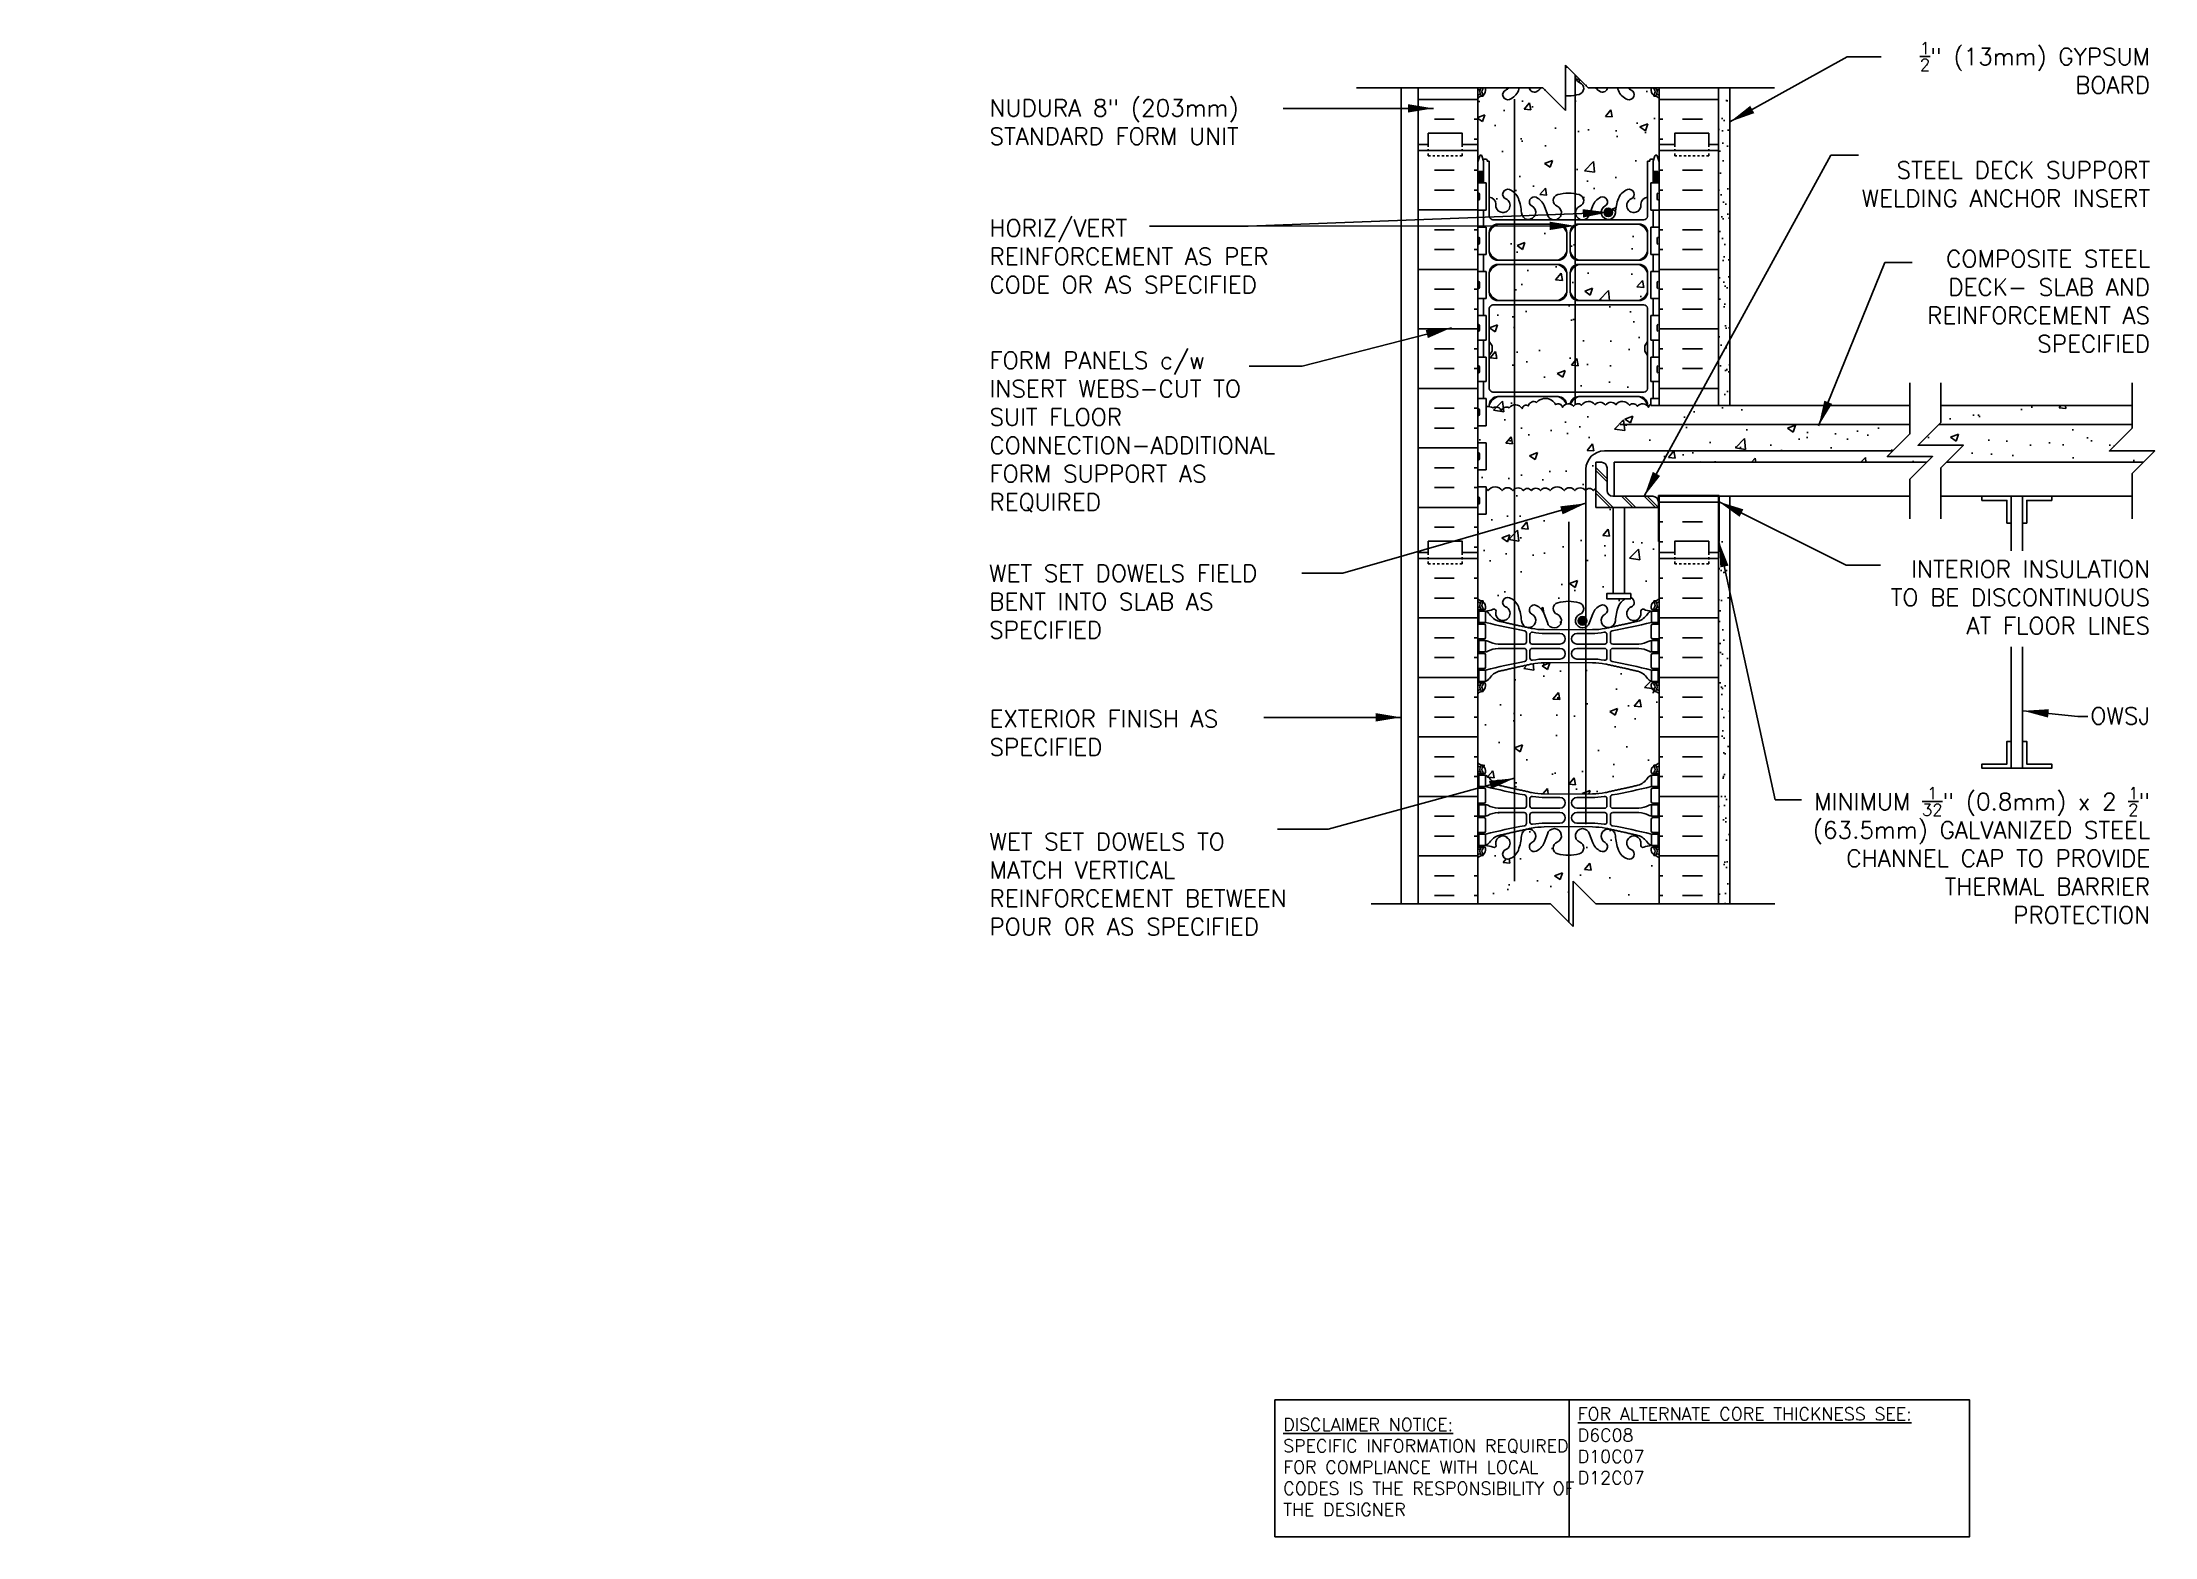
# Model space of a CAD drawing. Header units: inches. Extents: x 254.3 to 347.5, y 97.8 to 163.7.
import ezdxf

# ---------------------------------------------------------------- set-up
doc = ezdxf.new("R2010")
doc.units = ezdxf.units.IN
doc.header["$LTSCALE"] = 0.5
doc.header["$MEASUREMENT"] = 0
doc.linetypes.add('DASHED2', pattern=[0.375, 0.25, -0.125])
for name, color, linetype in [('HATCH', 12, 'Continuous'), ('line25', 2, 'Continuous'), ('LINE3', 3, 'Continuous'), ('LINE50', 5, 'Continuous'), ('LINE9', 9, 'Continuous'), ('TEXT', 4, 'Continuous'), ('Web_Edge', 9, 'Continuous')]:
    doc.layers.add(name, color=color, linetype=linetype)
doc.styles.add('DIM', font='romans.shx', dxfattribs={"width": 0.7})
doc.styles.add('ROMANS', font='romans.shx', dxfattribs={"height": 0.75})
doc.styles.get("Standard").update_dxf_attribs({"font": 'romans.shx', "height": 0.75})
doc.linetypes.add('STEEL', pattern='A,0.5,-0.2,["X",Standard,S=0.1,R=0,X=-0.1,Y=-0.05],-0.1', length=0.8)
doc.dimstyles.new('ext_12', dxfattribs={"dimscale": 12, "dimtxt": 0.09375, "dimasz": 0.09375, "dimexe": 0.09375, "dimexo": 0.0625, "dimgap": 0.0625, "dimtad": 1, "dimdec": 1, "dimzin": 3, "dimdsep": 46, "dimlunit": 4, "dimtxsty": 'DIM', "dimcen": 0.09, "dimdle": 0.09375, "dimclrt": 4, "dimadec": 0, "dimazin": 0, "dimtfac": 1, "dimtdec": 1, "dimtmove": 2, "dimatfit": 3, "dimfxl": 1, "dimfrac": 2, "dimtolj": 1, "dimtzin": 0, "dimarcsym": 0})
pattern_1 = [(37.5, (203.9153, 6.1828), (-0.0314967, 0.963412), [0, -0.76, 0, -0.85, 0, -0.8125]), (7.5, (203.9153, 6.1828), (0.884888, 1.411073), [0, -0.41, 0, -0.685, 0, -0.2625]), (327.5, (203.3003, 6.1828), (1.557071, 0.0028295), [0, -0.25, 0, -0.9, 0, -1.175]), (317.5, (203.3003, 6.1828), (1.503063, 0.438838), [0, -0.125, 0, -0.59, 0, -0.675])]

msp = doc.modelspace()

# ---------------------------------------------------------------- texts
at = {"layer": 'TEXT', "char_height": 0.75, "style": 'ROMANS'}
for s, insert, width, attachment_point in [('\\A1;{\\H0.7x;\\S1/2;}" (13mm) GYPSUM BOARD', (347.28, 162.576), 12.19083, 6), ('NUDURA 8" (203mm) STANDARD FORM UNIT', (296.078, 160.186), 14.63878, 4), ('\\A1;STEEL DECK SUPPORT WELDING ANCHOR INSERT ', (347.28, 157.445), 13.90931, 6), ('HORIZ/VERT REINFORCEMENT AS PER CODE OR AS SPECIFIED', (296.078, 154.262), 14.5082, 4), ('\\A1;COMPOSITE STEEL DECK- SLAB AND REINFORCEMENT AS SPECIFIED', (347.28, 152.28), 13.90931, 6), ('FORM PANELS c/w INSERT WEBS-CUT TO SUIT FLOOR CONNECTION-ADDITIONAL FORM SUPPORT AS REQUIRED', (296.078, 146.515), 14.34197, 4), ('\\A1;INTERIOR INSULATION TO BE DISCONTINUOUS AT FLOOR LINES', (347.28, 139.22), 13.00001, 6), ('WET SET DOWELS FIELD BENT INTO SLAB AS SPECIFIED', (296.063, 140.663), 13.80847, 1), ('EXTERIOR FINISH AS SPECIFIED', (296.078, 133.24), 11.80755, 4), ('\\A1;OWSJ', (347.28, 133.994), 12.22718, 6), ('\\A1;MINIMUM {\\H0.7x;\\S1/32;}" (0.8mm) x 2 {\\H0.7x;\\S1/2;}" (63.5mm) GALVANIZED STEEL CHANNEL CAP TO PROVIDE THERMAL BARRIER PROTECTION  ', (347.28, 127.84), 16.71576, 6), ('WET SET DOWELS TO MATCH VERTICAL REINFORCEMENT BETWEEN POUR OR AS SPECIFIED', (296.078, 126.572), 14.34197, 4)]:
    msp.add_mtext(s, dxfattribs=dict(at, insert=insert, width=width, attachment_point=attachment_point))
at = {"layer": 'TEXT', "char_height": 0.5625, "attachment_point": 4}
for s, insert, width in [('{\\LFOR ALTERNATE CORE THICKNESS SEE:\\P}D6C08\\PD10C07\\PD12C07', (322.028, 101.798), 23.33295), ('{\\LDISCLAIMER NOTICE:}\\PSPECIFIC INFORMATION REQUIRED FOR COMPLIANCE WITH LOCAL CODES IS THE RESPONSIBILITY OF THE DESIGNER', (309.036, 100.858), 14.00235)]:
    msp.add_mtext(s, dxfattribs=dict(at, insert=insert, width=width))

# ---------------------------------------------------------------- hatches: boundary and pattern name
at = {"layer": 'HATCH'}
h = msp.add_hatch(dxfattribs=at)
h.set_pattern_fill('AR-CONC', color=256, scale=0.5)
h.set_pattern_definition([(50, (0, 0), (3.5863, -0.31376), [0.375, -4.125]), (355, (0, 0), (-0.693757, 3.76096), [0.3, -3.3]), (100.4514, (0.299, -0.026), (2.892544, 3.4472), [0.3187, -3.50571]), (46.1842, (0, 1), (5.336207, -0.827596), [0.5625, -6.1875]), (96.6356, (0.4447, 0.931), (4.67331, 4.87059), [0.47805, -5.25857]), (351.1842, (0, 1), (4.67331, 4.87059), [0.45, -4.95]), (21, (0.5, 0.75), (2.984535, -2.013094), [0.375, -4.125]), (326, (0.5, 0.75), (1.216577, 3.62575), [0.3, -3.3]), (71.4514, (0.7487, 0.5822), (4.201112, 1.612656), [0.3187, -3.50571]), (37.5, (0, 0), (0.0607993, 1.6644693), [0, -3.26, 0, -3.35, 0, -3.3125]), (7.5, (0, 0), (1.315348, 1.9720586), [0, -1.91, 0, -3.185, 0, -1.2625]), (327.5, (-1.115, 0), (2.669112, -0.1127744), [0, -1.25, 0, -3.9, 0, -5.175]), (317.5, (-1.615, 0), (2.915931, 0.500525), [0, -1.625, 0, -2.59, 0, -3.675])])
h.paths.add_polyline_path([(325.617, 161.231, 0.088416), (325.471, 161.328), (325.381, 161.328), (325.381, 161.37, -0.249069), (325.271, 161.577), (325.271, 161.644, -0.250208), (325.299, 161.696), (324.934, 161.696, -0.150542), (324.877, 161.696), (324.256, 161.696, 0.129405), (324.381, 161.597, -1), (324.217, 161.188, -0.21345), (323.825, 161.577, -0.013246), (323.785, 161.696), (323.341, 161.696, -0.505846), (323.035, 161.525, -0.093829), (322.814, 161.696), (322.492, 161.696), (321.932, 162.257, 0.341833), (322.115, 161.919, -0.734872), (322.092, 161.408, -0.068475), (321.617, 161.346, -0.017829), (321.492, 161.35), (321.492, 160.696), (320.492, 161.696), (320.421, 161.696, -0.093829), (320.2, 161.525, -0.505846), (319.894, 161.696), (319.45, 161.696, -0.013246), (319.41, 161.577, -0.21345), (319.018, 161.188, -1), (318.854, 161.597, 0.129405), (318.979, 161.696), (318.358, 161.696, -0.150542), (318.301, 161.696), (317.936, 161.696, -0.250208), (317.963, 161.644), (317.963, 161.577, -0.249069), (317.853, 161.37), (317.853, 161.328), (317.763, 161.328, 0.088416), (317.617, 161.231), (317.617, 159.196), (317.617, 158.437), (317.696, 158.679, -0.725737), (317.802, 158.698), (317.851, 158.548), (317.977, 158.548, -0.414214), (318.027, 158.498), (318.027, 158.468), (318.127, 158.468), (318.127, 156.866, -0.380397), (318.42, 156.571, 2.087231), (318.854, 156.796, -1), (319.018, 157.204, -0.21345), (319.41, 156.815, -0.069923), (319.547, 156.171, 1.629604), (320.018, 156.472, -0.994662), (320.2, 156.867, -0.173075), (320.546, 156.5), (320.689, 156.114, 1.612474), (321.12, 156.473, -0.734872), (321.143, 156.984, -0.068475), (321.617, 157.046, -0.068475), (322.092, 156.984, -0.734872), (322.115, 156.473, 1.612474), (322.546, 156.114), (322.689, 156.5, -0.173075), (323.035, 156.867, -0.994662), (323.217, 156.472, 1.629604), (323.688, 156.171, -0.069923), (323.825, 156.815, -0.21345), (324.217, 157.204, -1), (324.381, 156.796, 2.087231), (324.815, 156.571, -0.380392), (325.107, 156.866), (325.107, 158.468), (325.207, 158.468), (325.207, 158.498, -0.414214), (325.257, 158.548), (325.384, 158.548), (325.426, 158.679, -0.725737), (325.532, 158.698), (325.617, 158.437), (325.617, 159.196)])
h.paths.add_polyline_path([(321.541, 155.31, 0.225652), (321.166, 155.685), (318.503, 155.685, 0.225652), (318.127, 155.31), (318.127, 154.469, 0.225652), (318.503, 154.094), (321.166, 154.094, 0.225652), (321.541, 154.469)])
h.paths.add_polyline_path([(321.541, 153.529, 0.225652), (321.166, 153.904), (318.503, 153.904, 0.225652), (318.127, 153.529), (318.127, 152.688, 0.225652), (318.503, 152.313), (321.166, 152.313, 0.225652), (321.541, 152.688)])
h.paths.add_polyline_path([(325.107, 153.529, 0.225652), (324.732, 153.904), (322.069, 153.904, 0.225652), (321.694, 153.529), (321.694, 152.688, 0.225652), (322.069, 152.313), (324.732, 152.313, 0.225652), (325.107, 152.688)])
h.paths.add_polyline_path([(325.107, 155.31, 0.225652), (324.732, 155.685), (322.069, 155.685, 0.225652), (321.694, 155.31), (321.694, 154.469, 0.225652), (322.069, 154.094), (324.732, 154.094, 0.225652), (325.107, 154.469)])
h.paths.add_polyline_path([(321.166, 148.079), (318.503, 148.079, 0.225652), (318.127, 147.704), (318.127, 147.634, -0.074378), (318.297, 147.58, -0.520567), (318.657, 147.437, -0.520567), (318.998, 147.584, -0.520567), (319.571, 147.545, -0.520567), (319.853, 147.666, -0.520567), (320.214, 147.821, -0.362673), (320.868, 147.921, -0.132818), (321.054, 147.726, -0.520567), (321.358, 147.605, -0.186847), (321.527, 147.741, 0.209087)])
h.paths.add_polyline_path([(324.732, 148.079), (322.069, 148.079, 0.208865), (321.708, 147.741, -0.143015), (321.848, 147.648, -0.520567), (322.193, 147.697, -0.520567), (322.792, 147.719, -0.513851), (323.253, 147.696, -0.513851), (323.713, 147.719, -0.520567), (324.312, 147.697, -0.520567), (324.657, 147.648, -0.451888), (325.107, 147.658), (325.107, 147.704, 0.225652)])
h.paths.add_polyline_path([(336.68, 147.681), (325.253, 147.681), (325.253, 147.738, 0.222996), (325.147, 147.605, 0.520567), (324.657, 147.648, 0.520567), (324.312, 147.697, 0.520567), (323.713, 147.719, 0.513851), (323.253, 147.696, 0.513851), (322.792, 147.719, 0.520567), (322.193, 147.697, 0.520567), (321.848, 147.648, 0.520567), (321.358, 147.605, 0.520567), (321.054, 147.726, 0.132818), (320.868, 147.921, 0.362673), (320.214, 147.821, 0.520567), (319.853, 147.666, 0.520567), (319.571, 147.545, 0.520567), (318.998, 147.584, 0.520567), (318.657, 147.437, 0.520567), (318.297, 147.58, 0.135519), (317.982, 147.639), (317.982, 146.791), (317.617, 146.791), (317.617, 146.041), (317.982, 146.041), (317.982, 144.841), (317.617, 144.841), (317.617, 144.091), (317.982, 144.091), (317.982, 144.008, -0.112865), (318.068, 143.931, -0.520567), (318.694, 143.931, -0.520567), (319.166, 143.931, -0.520567), (319.629, 143.931, -0.520567), (319.983, 143.931, -0.520567), (320.383, 143.931, -0.520567), (320.805, 143.931, -0.520567), (321.431, 143.931, -0.520567), (321.903, 143.931, -0.520567), (322.366, 143.931, -0.520567), (322.72, 143.931, -0.108934), (322.822, 144.025), (322.822, 145.181), (323.072, 145.181, -0.414214), (323.322, 144.931), (323.322, 143.931, 0.414214), (323.572, 143.681), (323.636, 143.681), (323.636, 145.181), (337.43, 145.181), (337.68, 145.431), (335.68, 145.431), (336.68, 146.431)])
h.paths.add_polyline_path([(325.107, 149.884), (324.987, 150.084), (324.987, 150.196), (324.987, 150.309), (325.107, 150.509), (325.107, 151.977, 0.268138), (324.946, 152.126), (318.289, 152.126, 0.268156), (318.127, 151.977), (318.127, 150.509), (318.247, 150.309), (318.247, 150.196), (318.247, 150.084), (318.127, 149.884), (318.127, 148.415, 0.268156), (318.289, 148.267), (324.946, 148.267, 0.268138), (325.107, 148.415)])
h.paths.add_polyline_path([(346.483, 146.681), (346.483, 146.852), (337.966, 146.852), (337.045, 145.931), (339.045, 145.931), (338.295, 145.181), (346.983, 145.181), (347.483, 145.681), (345.483, 145.681)])
h.paths.add_polyline_path([(346.483, 147.681), (338.045, 147.681), (338.045, 146.931), (337.966, 146.852), (346.483, 146.852)])
h.paths.add_polyline_path([(323.586, 143.181), (322.822, 143.181), (322.822, 144.025, 0.108934), (322.72, 143.931, 0.520567), (322.366, 143.931, 0.520567), (321.903, 143.931, 0.520567), (321.431, 143.931, 0.520567), (320.805, 143.931, 0.520567), (320.383, 143.931, 0.520567), (319.983, 143.931, 0.520567), (319.629, 143.931, 0.520567), (319.166, 143.931, 0.520567), (318.694, 143.931, 0.520567), (318.068, 143.931, 0.112865), (317.982, 144.008), (317.982, 142.891), (317.617, 142.891), (317.617, 141.196), (317.617, 139.162, 0.088416), (317.763, 139.065), (317.853, 139.065), (317.853, 139.023, -0.249069), (317.963, 138.816), (317.963, 138.748, -0.414214), (317.901, 138.686), (317.853, 138.686), (317.853, 138.616), (317.958, 138.616, 0.085348), (318.288, 138.691, -0.669601), (318.42, 138.571, 2.087231), (318.854, 138.796, -1), (319.018, 139.204, -0.227838), (319.422, 138.78, -0.06598), (319.547, 138.171, 1.629604), (320.018, 138.472, -1.059167), (320.224, 138.854, -0.16372), (320.546, 138.5), (320.689, 138.114, 1.612474), (321.12, 138.473, -0.734872), (321.143, 138.984, -0.068475), (321.617, 139.046, -0.068475), (322.092, 138.984, -0.734872), (322.115, 138.473, 1.612474), (322.546, 138.114), (322.689, 138.5, -0.16372), (323.011, 138.854, -1.059167), (323.217, 138.472, 1.629604), (323.688, 138.171, -0.06598), (323.813, 138.78, -0.189253), (324.127, 139.162), (324.105, 139.162), (323.836, 139.162), (323.308, 139.162), (323.308, 139.389), (323.586, 139.389)])
h.paths.add_polyline_path([(325.617, 141.681), (325.586, 141.681), (325.586, 143.181), (324.086, 143.181), (324.086, 139.389), (324.365, 139.389), (324.365, 139.21, -0.705124), (324.381, 138.796, 2.087231), (324.815, 138.571, -0.669601), (324.947, 138.691, 0.085348), (325.276, 138.616), (325.381, 138.616), (325.381, 138.686), (325.334, 138.686, -0.414214), (325.271, 138.748), (325.271, 138.816, -0.249069), (325.381, 139.023), (325.381, 139.065), (325.471, 139.065, 0.088416), (325.617, 139.162)])
edge = h.paths.add_edge_path()
edge.add_arc((325.271, 134.609), 0.5, 46.21089, 66.42182)
edge.add_line((325.471, 135.067), (325.381, 135.067))
edge.add_line((325.381, 135.067), (325.381, 135.109))
edge.add_arc((325.521, 135.316), 0.25, 180, 235.9442, ccw=False)
edge.add_line((325.271, 135.316), (325.271, 135.383))
edge.add_arc((325.334, 135.383), 0.0625, 90, 180, ccw=False)
edge.add_line((325.334, 135.446), (325.381, 135.446))
edge.add_line((325.381, 135.446), (325.381, 135.516))
edge.add_line((325.381, 135.516), (325.276, 135.516))
edge.add_arc((325.399, 135.858), 0.364, 212.04242, 250.33874, ccw=False)
edge.add_arc((324.476, 135.247), 0.743, 34.22802, 73.81071)
edge.add_spline(control_points=[(324.683, 135.961), (323.246, 136.282)], knot_values=[0, 0, 1, 1], degree=1, periodic=0)
edge.add_arc((322.689, 133.35), 2.984, 79.25462, 90.09947)
edge.add_line((322.684, 136.334), (321.617, 136.35))
edge.add_line((321.617, 136.35), (320.551, 136.334))
edge.add_arc((320.546, 133.35), 2.984, 89.90053, 100.74538)
edge.add_spline(control_points=[(319.989, 136.282), (318.552, 135.961)], knot_values=[0, 0, 1, 1], degree=1, periodic=0)
edge.add_arc((318.759, 135.247), 0.743, 106.18929, 145.77198)
edge.add_arc((317.836, 135.858), 0.364, 289.66126, 327.95758, ccw=False)
edge.add_line((317.958, 135.516), (317.853, 135.516))
edge.add_line((317.853, 135.516), (317.853, 135.446))
edge.add_line((317.853, 135.446), (317.901, 135.446))
edge.add_arc((317.901, 135.383), 0.0625, 0, 90, ccw=False)
edge.add_line((317.963, 135.383), (317.963, 135.316))
edge.add_arc((317.713, 135.316), 0.25, 304.0558, 360, ccw=False)
edge.add_line((317.853, 135.109), (317.853, 135.067))
edge.add_line((317.853, 135.067), (317.763, 135.067))
edge.add_arc((317.963, 134.609), 0.5, 113.57818, 133.78911)
edge.add_line((317.617, 134.97), (317.617, 131.923))
edge.add_arc((317.963, 132.284), 0.5, 226.21089, 246.42182)
edge.add_line((317.763, 131.826), (317.853, 131.826))
edge.add_line((317.853, 131.826), (317.853, 131.784))
edge.add_arc((317.713, 131.577), 0.25, 0, 55.9442, ccw=False)
edge.add_line((317.963, 131.577), (317.963, 131.509))
edge.add_arc((317.901, 131.509), 0.0625, -90, 0, ccw=False)
edge.add_line((317.901, 131.447), (317.853, 131.447))
edge.add_line((317.853, 131.447), (317.853, 131.377))
edge.add_line((317.853, 131.377), (317.958, 131.377))
edge.add_arc((317.836, 131.034), 0.364, 32.04242, 70.33874, ccw=False)
edge.add_arc((318.759, 131.645), 0.743, 214.22802, 253.81071)
edge.add_spline(control_points=[(318.552, 130.931), (319.989, 130.611)], knot_values=[0, 0, 1, 1], degree=1, periodic=0)
edge.add_arc((320.546, 133.543), 2.984, 259.25462, 270.09947)
edge.add_line((320.551, 130.559), (321.617, 130.543))
edge.add_line((321.617, 130.543), (322.684, 130.559))
edge.add_arc((322.689, 133.543), 2.984, 269.90053, 280.74538)
edge.add_spline(control_points=[(323.246, 130.611), (324.683, 130.931)], knot_values=[0, 0, 1, 1], degree=1, periodic=0)
edge.add_arc((324.476, 131.645), 0.743, 286.18929, 325.77198)
edge.add_arc((325.399, 131.034), 0.364, 109.66126, 147.95758, ccw=False)
edge.add_line((325.276, 131.377), (325.381, 131.377))
edge.add_line((325.381, 131.377), (325.381, 131.447))
edge.add_line((325.381, 131.447), (325.334, 131.447))
edge.add_arc((325.334, 131.509), 0.0625, 180, 270, ccw=False)
edge.add_line((325.271, 131.509), (325.271, 131.577))
edge.add_arc((325.521, 131.577), 0.25, 124.0558, 180, ccw=False)
edge.add_line((325.381, 131.784), (325.381, 131.826))
edge.add_line((325.381, 131.826), (325.471, 131.826))
edge.add_arc((325.271, 132.284), 0.5, 293.57818, 313.78911)
edge.add_line((325.617, 131.923), (325.617, 134.97))
h.paths.add_polyline_path([(325.617, 127.731, 0.088416), (325.471, 127.828), (325.381, 127.828), (325.381, 127.87, -0.249069), (325.271, 128.077), (325.271, 128.144, -0.414214), (325.334, 128.207), (325.381, 128.207), (325.381, 128.277), (325.276, 128.277, 0.085348), (324.947, 128.201, -0.669601), (324.815, 128.322, 2.087231), (324.381, 128.097, -1), (324.217, 127.688, -0.21345), (323.825, 128.077, -0.068226), (323.689, 128.705, 1.753171), (323.238, 128.409, -0.940793), (323.035, 128.025, -0.173075), (322.689, 128.392), (322.546, 128.779, 1.612474), (322.115, 128.419, -0.734872), (322.092, 127.908, -0.068475), (321.617, 127.846, -0.068475), (321.143, 127.908, -0.734872), (321.12, 128.419, 1.612474), (320.689, 128.779), (320.546, 128.392, -0.173075), (320.2, 128.025, -0.940793), (319.997, 128.409, 1.753171), (319.546, 128.705, -0.068226), (319.41, 128.077, -0.21345), (319.018, 127.688, -1), (318.854, 128.097, 2.087231), (318.42, 128.322, -0.669601), (318.288, 128.201, 0.085348), (317.958, 128.277), (317.853, 128.277), (317.853, 128.207), (317.901, 128.207, -0.414214), (317.963, 128.144), (317.963, 128.077, -0.249069), (317.853, 127.87), (317.853, 127.828), (317.763, 127.828, 0.088416), (317.617, 127.731), (317.617, 125.696), (320.821, 125.696), (321.821, 124.696), (321.821, 126.696), (322.821, 125.696), (325.617, 125.696)])
h = msp.add_hatch(dxfattribs=at)
h.set_pattern_fill('AR-CONC', color=256, scale=0.5, style=0)
h.set_pattern_definition([(310, (77.3645, 307.758), (3.5863, 0.31376), [0.375, -4.125]), (5, (77.3645, 307.758), (-0.693757, -3.76096), [0.3, -3.3]), (259.5486, (77.6634, 307.7843), (2.892547, -3.447198), [0.3187, -3.50571]), (313.8158, (77.3645, 306.758), (5.336205, 0.827595), [0.5625, -6.1875]), (263.3644, (77.809, 306.827), (4.67331, -4.87059), [0.47805, -5.25856]), (8.8158, (77.3645, 306.758), (4.67331, -4.87059), [0.45, -4.95]), (339, (77.8645, 307.008), (2.984535, 2.013094), [0.375, -4.125]), (34, (77.8645, 307.008), (1.216577, -3.62575), [0.3, -3.3]), (288.5486, (78.1132, 307.176), (4.201113, -1.612652), [0.3187, -3.50571]), (322.5, (77.3645, 307.7581), (0.060799, -1.664469), [0, -3.26, 0, -3.35, 0, -3.3125]), (352.5, (77.3645, 307.7581), (1.315348, -1.972059), [0, -1.91, 0, -3.185, 0, -1.2625]), (32.5, (76.2495, 307.7581), (2.669112, 0.1127744), [0, -1.25, 0, -3.9, 0, -5.175]), (42.5, (75.7495, 307.758), (2.91593, -0.500525), [0, -1.625, 0, -2.59, 0, -3.675])])
h.paths.add_polyline_path([(322.853, 161.163, -0.047762), (322.828, 161.194, -0.520567), (322.618, 161.194, -0.520567), (322.408, 161.194, -0.520567), (322.067, 161.194, -0.520567), (321.625, 161.194, -0.012139), (321.617, 161.183), (321.617, 161.346, 0.068475), (322.092, 161.408, 0.734872), (322.115, 161.919, -1.612474), (322.546, 162.279), (322.689, 161.892, 0.097022), (322.853, 161.655)])
h = msp.add_hatch(dxfattribs=at)
h.set_pattern_fill('INSUL', color=256, scale=7, style=0)
h.set_pattern_definition([(0, (-2608.544, -237.8133), (0, 2.625), []), (0, (-2608.544, -236.9383), (0, 2.625), [0.875, -0.875]), (0, (-2608.544, -236.0633), (0, 2.625), [0.875, -0.875])])
h.paths.add_polyline_path([(317.617, 161.696), (314.992, 161.696), (314.992, 159.196), (315.43, 159.196), (315.43, 159.696), (316.93, 159.696), (316.93, 159.196), (317.617, 159.196)])
h = msp.add_hatch(dxfattribs=at)
h.set_pattern_fill('INSUL', color=256, scale=7, style=0)
h.set_pattern_definition([(180, (3251.779, -237.8133), (0, 2.625), []), (180, (3251.779, -236.9383), (0, 2.625), [0.875, -0.875]), (180, (3251.779, -236.0633), (0, 2.625), [0.875, -0.875])])
h.paths.add_polyline_path([(328.242, 161.696), (325.617, 161.696), (325.617, 159.196), (326.305, 159.196), (326.305, 159.696), (327.805, 159.696), (327.805, 159.196), (328.242, 159.196)])
h = msp.add_hatch(dxfattribs=at)
h.set_pattern_fill('AR-SAND', color=256, scale=0.5, style=0)
h.set_pattern_definition(pattern_1)
h.paths.add_polyline_path([(328.742, 152.371), (328.242, 152.187), (328.242, 147.681), (328.742, 147.696)])
h.paths.add_polyline_path([(328.742, 161.696), (328.242, 161.696), (328.242, 152.696), (328.242, 152.187), (328.742, 152.371)])
h = msp.add_hatch(dxfattribs=at)
h.set_pattern_fill('INSUL', color=256, scale=7, style=0)
h.set_pattern_definition([(0, (-2608.544, -255.8133), (0, 2.625), []), (0, (-2608.544, -254.9383), (0, 2.625), [0.875, -0.875]), (0, (-2608.544, -254.0633), (0, 2.625), [0.875, -0.875])])
h.paths.add_polyline_path([(314.992, 141.196), (315.43, 141.196), (315.43, 141.696), (316.93, 141.696), (316.93, 141.196), (317.617, 141.196), (317.617, 159.196), (316.93, 159.196), (316.93, 159.696), (315.43, 159.696), (315.43, 159.196), (314.992, 159.196)])
h = msp.add_hatch(dxfattribs=at)
h.set_pattern_fill('INSUL', color=256, scale=7, style=0)
h.set_pattern_definition([(180, (3251.779, -255.8133), (0, 2.625), []), (180, (3251.779, -254.9383), (0, 2.625), [0.875, -0.875]), (180, (3251.779, -254.0633), (0, 2.625), [0.875, -0.875])])
h.paths.add_polyline_path([(325.617, 147.681), (328.242, 147.681), (328.242, 159.196), (327.805, 159.196), (327.805, 159.696), (326.305, 159.696), (326.305, 159.196), (325.617, 159.196)])
h = msp.add_hatch(dxfattribs=at)
h.set_pattern_fill('INSUL', color=256, scale=7, style=0)
h.set_pattern_definition([(180, (3251.779, -255.5757), (0, 2.625), []), (180, (3251.779, -254.7007), (0, 2.625), [0.875, -0.875]), (180, (3251.779, -253.8257), (0, 2.625), [0.875, -0.875])])
h.paths.add_polyline_path([(328.242, 143.694), (325.617, 143.694), (325.617, 141.434), (326.305, 141.434), (326.305, 141.934), (327.805, 141.934), (327.805, 141.434), (328.242, 141.434)])
h = msp.add_hatch(dxfattribs=at)
h.set_pattern_fill('INSUL', color=256, scale=7, style=0)
h.set_pattern_definition([(0, (-2608.544, -273.8133), (0, 2.625), []), (0, (-2608.544, -272.9383), (0, 2.625), [0.875, -0.875]), (0, (-2608.544, -272.0633), (0, 2.625), [0.875, -0.875])])
h.paths.add_polyline_path([(314.992, 125.696), (317.617, 125.696), (317.617, 141.196), (316.93, 141.196), (316.93, 141.696), (315.43, 141.696), (315.43, 141.196), (314.992, 141.196)])
h = msp.add_hatch(dxfattribs=at)
h.set_pattern_fill('INSUL', color=256, scale=7, style=0)
h.set_pattern_definition([(180, (3251.779, -273.8133), (0, 2.625), []), (180, (3251.779, -272.9383), (0, 2.625), [0.875, -0.875]), (180, (3251.779, -272.0633), (0, 2.625), [0.875, -0.875])])
h.paths.add_polyline_path([(325.617, 125.696), (328.242, 125.696), (328.242, 141.196), (327.805, 141.196), (327.805, 141.696), (326.305, 141.696), (326.305, 141.196), (325.617, 141.196)])
h = msp.add_hatch(dxfattribs=at)
h.set_pattern_fill('AR-SAND', color=256, scale=0.5, style=0)
h.set_pattern_definition(pattern_1)
h.paths.add_polyline_path([(328.742, 141.696), (328.242, 141.696), (328.242, 134.696), (328.242, 125.696), (328.742, 125.696)])
h = msp.add_hatch(dxfattribs=at)
h.set_pattern_fill('AR-CONC', color=256, scale=0.5, style=0)
h.set_pattern_definition([(50, (0, 0), (3.5863, -0.31376), [0.375, -4.125]), (355, (0, 0), (-0.693757, 3.76096), [0.3, -3.3]), (100.4514, (0.299, -0.026), (2.892547, 3.447198), [0.3187, -3.50571]), (46.1842, (0, 1), (5.336205, -0.827595), [0.5625, -6.1875]), (96.6356, (0.4447, 0.931), (4.67331, 4.87059), [0.47805, -5.25856]), (351.1842, (0, 1), (4.67331, 4.87059), [0.45, -4.95]), (21, (0.5, 0.75), (2.984535, -2.013094), [0.375, -4.125]), (326, (0.5, 0.75), (1.216577, 3.62575), [0.3, -3.3]), (71.4514, (0.7487, 0.5822), (4.201113, 1.612652), [0.3187, -3.50571]), (37.5, (0, 0), (0.060799, 1.664469), [0, -3.26, 0, -3.35, 0, -3.3125]), (7.5, (0, 0), (1.315348, 1.972059), [0, -1.91, 0, -3.185, 0, -1.2625]), (327.5, (-1.115, 0), (2.669112, -0.1127744), [0, -1.25, 0, -3.9, 0, -5.175]), (317.5, (-1.615, 0), (2.91593, 0.500525), [0, -1.625, 0, -2.59, 0, -3.675])])
h.paths.add_polyline_path([(254.352, 132.575), (254.974, 132.575, -0.428201), (254.911, 132.701, 1.541476)])
h = msp.add_hatch(dxfattribs=at)
h.set_pattern_fill('AR-CONC', color=256, scale=0.5, style=0)
h.set_pattern_definition([(50, (317.5014, 101.419), (3.5863, -0.31376), [0.375, -4.125]), (355, (317.5014, 101.419), (-0.69376, 3.76096), [0.3, -3.3]), (100.451, (317.8003, 101.3928), (2.89255, 3.4472), [0.3187, -3.5057]), (46.184, (317.5014, 102.419), (5.3362, -0.8276), [0.5625, -6.1875]), (96.636, (317.946, 102.35), (4.6733, 4.8706), [0.47805, -5.2586]), (351.184, (317.5014, 102.419), (4.6733, 4.8706), [0.45, -4.95]), (21, (318.0014, 102.169), (2.98454, -2.0131), [0.375, -4.125]), (326, (318.0014, 102.169), (1.2166, 3.62575), [0.3, -3.3]), (71.451, (318.25, 102.0012), (4.2011, 1.61265), [0.3187, -3.5057]), (37.5, (317.5014, 101.419), (0.0608, 1.66447), [0, -3.26, 0, -3.35, 0, -3.3125]), (7.5, (317.5014, 101.419), (1.31535, 1.97206), [0, -1.91, 0, -3.185, 0, -1.2625]), (327.5, (316.3864, 101.419), (2.66911, -0.112774), [0, -1.25, 0, -3.9, 0, -5.175]), (317.5, (315.8864, 101.419), (2.91593, 0.50052), [0, -1.625, 0, -2.59, 0, -3.675])])
h.paths.add_polyline_path([(318.511, 129.732, 0.101659), (318.062, 129.605, -0.124673), (317.958, 129.577), (317.853, 129.577), (317.853, 129.507), (317.901, 129.507, -0.414214), (317.963, 129.444), (317.963, 128.909, -0.414214), (317.901, 128.847), (317.853, 128.847), (317.853, 128.777), (317.958, 128.777, -0.011655), (319.244, 129.064), (319.244, 129.732)])
h = msp.add_hatch(dxfattribs=at)
h.set_pattern_fill('AR-CONC', color=256, scale=0.5, style=0)
h.set_pattern_definition([(310, (77.3645, 274.258), (3.5863, 0.31376), [0.375, -4.125]), (5, (77.3645, 274.258), (-0.693757, -3.76096), [0.3, -3.3]), (259.5486, (77.6634, 274.2843), (2.892547, -3.447198), [0.3187, -3.50571]), (313.8158, (77.3645, 273.258), (5.336205, 0.827595), [0.5625, -6.1875]), (263.3644, (77.809, 273.327), (4.67331, -4.87059), [0.47805, -5.25856]), (8.8158, (77.3645, 273.258), (4.67331, -4.87059), [0.45, -4.95]), (339, (77.8645, 273.508), (2.984535, 2.013094), [0.375, -4.125]), (34, (77.8645, 273.508), (1.216577, -3.62575), [0.3, -3.3]), (288.5486, (78.1132, 273.676), (4.201113, -1.612652), [0.3187, -3.50571]), (322.5, (77.3645, 274.2581), (0.060799, -1.664469), [0, -3.26, 0, -3.35, 0, -3.3125]), (352.5, (77.3645, 274.2581), (1.315348, -1.972059), [0, -1.91, 0, -3.185, 0, -1.2625]), (32.5, (76.2495, 274.2581), (2.669112, 0.1127744), [0, -1.25, 0, -3.9, 0, -5.175]), (42.5, (75.7495, 274.258), (2.91593, -0.500525), [0, -1.625, 0, -2.59, 0, -3.675])])
h.paths.add_polyline_path([(318.887, 127.678, -0.47015), (318.696, 127.694, -0.520567), (318.472, 127.694, -0.520567), (318.045, 127.694, -0.505235), (317.617, 127.683), (317.617, 127.731, -0.088416), (317.763, 127.828), (317.853, 127.828), (317.853, 127.87, 0.249069), (317.963, 128.077), (317.963, 128.144, 0.414214), (317.901, 128.207), (317.853, 128.207), (317.853, 128.277), (317.958, 128.277, -0.087457), (318.296, 128.198, 0.638777), (318.42, 128.322, -2.087231), (318.854, 128.097, 0.73446)])
at = {"layer": 'LINE3'}
for points in [[(323.189, 156.202, 1), (323.564, 156.202, 1)], [(322.429, 138.186, 1), (322.054, 138.186, 1)]]:
    msp.add_hatch(color=256, dxfattribs=at).paths.add_polyline_path(points)

# ---------------------------------------------------------------- linework, layer by layer
at = {"layer": 'HATCH'}
for p, q in [((322.822, 144.945), (323.322, 144.445)), ((322.822, 144.82), (323.322, 144.32)), ((322.822, 143.945), (323.586, 143.181)), ((322.822, 143.82), (323.461, 143.181)), ((323.961, 143.681), (324.461, 143.181)), ((324.086, 143.681), (324.586, 143.181)), ((324.961, 143.681), (325.461, 143.181)), ((325.086, 143.681), (325.586, 143.181))]:
    msp.add_line(p, q, dxfattribs=at)
for points in [[(320.868, 147.921, 0.362673), (320.214, 147.821, 0.520567), (319.853, 147.666, 0.520567), (319.571, 147.545, 0.520567), (318.998, 147.584, 0.520567), (318.657, 147.437, 0.520567), (318.297, 147.58, 0.135519), (317.982, 147.639, 0.104331)], [(323.253, 147.696, 0.513851), (322.792, 147.719, 0.520567), (322.193, 147.697, 0.520567), (321.848, 147.648, 0.520567), (321.358, 147.605, 0.520567), (321.054, 147.726, 0.132818), (320.868, 147.921, 0.132818)], [(323.253, 147.696, -0.513851), (323.713, 147.719, -0.520567), (324.312, 147.697, -0.520567), (324.657, 147.648, -0.520567), (325.147, 147.605, -0.222996), (325.253, 147.738, -0.222996)], [(320.085, 144.025, 0.108934), (319.983, 143.931, 0.520567), (319.629, 143.931, 0.520567), (319.166, 143.931, 0.520567), (318.694, 143.931, 0.520567), (318.068, 143.931, 0.112865), (317.982, 144.008, 0.112865)], [(322.822, 144.025, 0.108934), (322.72, 143.931, 0.520567), (322.366, 143.931, 0.520567), (321.903, 143.931, 0.520567), (321.431, 143.931, 0.520567), (320.805, 143.931, 0.520567), (320.383, 143.931, 0.520567), (319.983, 143.931)]]:
    msp.add_lwpolyline(points, format="xyb", dxfattribs=at)
at = {"layer": 'line25'}
for p, q in [((317.617, 161.696), (317.617, 159.196)), ((325.617, 161.696), (325.617, 159.196)), ((317.617, 159.196), (317.617, 141.196)), ((325.617, 159.196), (325.617, 147.696)), ((325.617, 159.196), (325.617, 147.681)), ((317.617, 157.501), (317.982, 157.501)), ((317.982, 156.301), (317.982, 157.501)), ((325.617, 157.501), (325.253, 157.501)), ((325.253, 156.301), (325.253, 157.501)), ((317.617, 156.301), (317.982, 156.301)), ((325.617, 156.301), (325.253, 156.301)), ((317.617, 155.551), (317.982, 155.551)), ((317.982, 154.351), (317.982, 155.551)), ((325.617, 155.551), (325.253, 155.551)), ((325.253, 154.351), (325.253, 155.551)), ((317.617, 154.351), (317.982, 154.351)), ((325.617, 154.351), (325.253, 154.351)), ((317.617, 153.601), (317.982, 153.601)), ((317.982, 152.401), (317.982, 153.601)), ((325.617, 153.601), (325.253, 153.601)), ((325.253, 152.401), (325.253, 153.601)), ((317.617, 152.401), (317.982, 152.401)), ((325.617, 152.401), (325.253, 152.401)), ((317.617, 151.651), (317.982, 151.651)), ((317.982, 151.651), (317.982, 150.571)), ((325.617, 151.651), (325.253, 151.651)), ((325.253, 151.651), (325.253, 150.571)), ((317.617, 150.571), (317.982, 150.571)), ((325.617, 150.571), (325.253, 150.571)), ((317.617, 149.821), (317.982, 149.821)), ((317.982, 148.741), (317.982, 149.821)), ((325.617, 149.821), (325.253, 149.821)), ((325.253, 148.741), (325.253, 149.821)), ((317.617, 148.741), (317.982, 148.741)), ((325.617, 148.741), (325.253, 148.741)), ((317.617, 147.991), (317.982, 147.991)), ((317.982, 147.991), (317.982, 146.791)), ((325.617, 147.991), (325.253, 147.991)), ((325.253, 147.991), (325.253, 147.681)), ((325.617, 147.991), (325.253, 147.991)), ((325.253, 147.681), (336.68, 147.681)), ((338.045, 147.681), (346.483, 147.681)), ((317.617, 146.791), (317.982, 146.791)), ((317.617, 146.041), (317.982, 146.041)), ((317.982, 146.041), (317.982, 144.841)), ((317.617, 144.841), (317.982, 144.841)), ((322.822, 145.181), (322.822, 143.181)), ((322.822, 145.181), (323.072, 145.181)), ((323.322, 144.931), (323.322, 143.931)), ((317.617, 144.091), (317.982, 144.091)), ((317.982, 144.091), (317.982, 142.891)), ((323.572, 143.681), (325.336, 143.681)), ((328.274, 143.712), (325.586, 143.712)), ((325.586, 141.681), (325.586, 143.712)), ((328.242, 143.681), (325.617, 143.681)), ((325.617, 143.681), (325.617, 141.681)), ((328.242, 143.681), (328.242, 141.681)), ((328.274, 141.681), (328.274, 143.712)), ((317.617, 142.891), (317.982, 142.891)), ((322.822, 143.181), (325.586, 143.181)), ((323.586, 139.389), (323.586, 143.181)), ((324.086, 139.389), (324.086, 143.181)), ((325.586, 143.181), (325.586, 143.431)), ((325.617, 143.443), (325.617, 125.696)), ((325.617, 141.681), (325.586, 141.681)), ((328.242, 141.681), (328.274, 141.681)), ((317.617, 141.196), (317.617, 125.696)), ((325.617, 134.696), (325.617, 140.915))]:
    msp.add_line(p, q, dxfattribs=at)
at = {"layer": 'line25', "color": 192}
for p, q in [((328.242, 143.681), (336.68, 143.681)), ((338.045, 143.681), (346.483, 143.681))]:
    msp.add_line(p, q, dxfattribs=at)
at = {"layer": 'line25'}
for points in [[(323.836, 139.389), (323.308, 139.389), (323.308, 139.162), (323.836, 139.162)], [(323.836, 139.389), (324.365, 139.389), (324.365, 139.162), (324.105, 139.162)], [(324.105, 139.162), (323.836, 139.162)]]:
    msp.add_lwpolyline(points, dxfattribs=at)
for centre, start, end in [((323.072, 144.931), 0, 90), ((323.572, 143.931), 180, 270), ((325.336, 143.431), 0, 90)]:
    msp.add_arc(centre, 0.25, start, end, dxfattribs=at)
at = {"layer": 'LINE3'}
for p, q in [((321.919, 162.27), (321.919, 147.728)), ((319.244, 161.196), (319.244, 126.696)), ((335.466, 145.681), (323.202, 145.681)), ((335.93, 145.681), (323.666, 145.681)), ((322.389, 144.869), (322.389, 129.222)), ((321.633, 142.552), (321.633, 124.884))]:
    msp.add_line(p, q, dxfattribs=at)
for centre in [(323.376, 156.202), (322.241, 138.186)]:
    msp.add_circle(centre, 0.188, dxfattribs=at)
msp.add_arc((323.202, 144.869), 0.812, 90, 180, dxfattribs=at)
at = {"layer": 'LINE50'}
for p, q in [((314.992, 159.196), (314.992, 161.696)), ((328.242, 159.196), (328.242, 161.696)), ((314.992, 141.196), (314.992, 159.196)), ((328.242, 147.681), (328.242, 159.196)), ((328.242, 134.696), (328.242, 143.681)), ((328.242, 143.4), (328.242, 143.443)), ((326.305, 141.196), (326.305, 141.696)), ((326.305, 141.696), (327.805, 141.696)), ((327.805, 141.696), (327.805, 141.196)), ((314.992, 125.696), (314.992, 141.196)), ((325.617, 141.196), (326.305, 141.196)), ((327.805, 141.196), (328.242, 141.196)), ((328.242, 125.696), (328.242, 141.196))]:
    msp.add_line(p, q, dxfattribs=at)
for points in [[(314.992, 159.196), (315.43, 159.196), (315.43, 159.696), (316.93, 159.696), (316.93, 159.196), (317.617, 159.196)], [(317.617, 159.196), (316.93, 159.196), (316.93, 159.696), (315.43, 159.696), (315.43, 159.196), (314.992, 159.196)], [(328.242, 159.196), (327.805, 159.196), (327.805, 159.696), (326.305, 159.696), (326.305, 159.196), (325.617, 159.196)], [(325.617, 159.196), (326.305, 159.196), (326.305, 159.696), (327.805, 159.696), (327.805, 159.196), (328.242, 159.196)], [(314.992, 141.196), (315.43, 141.196), (315.43, 141.696), (316.93, 141.696), (316.93, 141.196), (317.617, 141.196)], [(317.617, 141.196), (316.93, 141.196), (316.93, 141.696), (315.43, 141.696), (315.43, 141.196), (314.992, 141.196)], [(327.055, 141.696), (326.305, 141.696), (326.305, 141.196), (325.617, 141.196)], [(328.242, 141.196), (327.805, 141.196), (327.805, 141.459)]]:
    msp.add_lwpolyline(points, dxfattribs=at)
at = {"layer": 'LINE9'}
for p, q in [((321.492, 160.696), (321.492, 162.696)), ((321.492, 162.696), (322.492, 161.696)), ((312.271, 161.696), (320.492, 161.696)), ((314.242, 161.696), (314.242, 125.696)), ((320.492, 161.696), (321.492, 160.696)), ((330.714, 161.696), (322.492, 161.696)), ((328.742, 161.696), (328.742, 147.696)), ((317.617, 156.791), (317.617, 157.011)), ((317.617, 156.956), (317.617, 156.956)), ((317.617, 156.846), (317.617, 156.846)), ((317.657, 157.051), (317.657, 157.051)), ((317.657, 156.751), (317.657, 156.751)), ((317.697, 156.791), (317.697, 157.011)), ((325.537, 156.791), (325.537, 157.011)), ((325.577, 157.051), (325.577, 157.051)), ((325.577, 156.751), (325.577, 156.751)), ((325.617, 156.791), (325.617, 157.011)), ((325.617, 156.956), (325.617, 156.956)), ((325.617, 156.846), (325.617, 156.846)), ((317.617, 154.841), (317.617, 155.061)), ((317.617, 155.006), (317.617, 155.006)), ((317.617, 154.896), (317.617, 154.896)), ((317.657, 155.101), (317.657, 155.101)), ((317.657, 154.801), (317.657, 154.801)), ((317.697, 154.841), (317.697, 155.061)), ((325.537, 154.841), (325.537, 155.061)), ((325.577, 155.101), (325.577, 155.101)), ((325.577, 154.801), (325.577, 154.801)), ((325.617, 154.841), (325.617, 155.061)), ((325.617, 155.006), (325.617, 155.006)), ((325.617, 154.896), (325.617, 154.896)), ((317.617, 152.891), (317.617, 153.111)), ((317.617, 153.056), (317.617, 153.056)), ((317.617, 152.946), (317.617, 152.946)), ((317.657, 153.151), (317.657, 153.151)), ((317.657, 152.851), (317.657, 152.851)), ((317.697, 152.891), (317.697, 153.111)), ((325.537, 152.891), (325.537, 153.111)), ((325.577, 153.151), (325.577, 153.151)), ((325.577, 152.851), (325.577, 152.851)), ((325.617, 152.891), (325.617, 153.111)), ((325.617, 153.056), (325.617, 153.056)), ((325.617, 152.946), (325.617, 152.946)), ((317.617, 151.221), (317.617, 151.001)), ((317.617, 151.166), (317.617, 151.166)), ((317.617, 151.056), (317.617, 151.056)), ((317.657, 151.261), (317.657, 151.261)), ((317.697, 151.221), (317.697, 151.001)), ((325.537, 151.221), (325.537, 151.001)), ((325.577, 151.261), (325.577, 151.261)), ((325.617, 151.221), (325.617, 151.001)), ((325.617, 151.166), (325.617, 151.166)), ((325.617, 151.056), (325.617, 151.056)), ((317.657, 150.961), (317.657, 150.961)), ((325.577, 150.961), (325.577, 150.961)), ((317.617, 149.171), (317.617, 149.391)), ((317.617, 149.336), (317.617, 149.336)), ((317.617, 149.226), (317.617, 149.226)), ((317.657, 149.431), (317.657, 149.431)), ((317.657, 149.131), (317.657, 149.131)), ((317.697, 149.171), (317.697, 149.391)), ((325.537, 149.171), (325.537, 149.391)), ((325.577, 149.431), (325.577, 149.431)), ((325.577, 149.131), (325.577, 149.131)), ((325.617, 149.171), (325.617, 149.391)), ((325.617, 149.336), (325.617, 149.336)), ((325.617, 149.226), (325.617, 149.226)), ((317.617, 147.501), (317.617, 147.281)), ((317.617, 147.446), (317.617, 147.446)), ((317.617, 147.336), (317.617, 147.336)), ((317.657, 147.541), (317.657, 147.541)), ((317.697, 147.501), (317.697, 147.281)), ((317.657, 147.241), (317.657, 147.241)), ((317.617, 145.551), (317.617, 145.331)), ((317.617, 145.496), (317.617, 145.496)), ((317.617, 145.386), (317.617, 145.386)), ((317.697, 145.551), (317.697, 145.331)), ((317.657, 145.291), (317.657, 145.291)), ((323.636, 145.181), (337.43, 145.181)), ((323.636, 145.181), (323.636, 143.681)), ((338.295, 145.181), (346.983, 145.181)), ((317.617, 143.601), (317.617, 143.381)), ((317.617, 143.546), (317.617, 143.546)), ((317.657, 143.641), (317.657, 143.641)), ((317.697, 143.601), (317.697, 143.381)), ((328.242, 143.443), (328.242, 143.681)), ((328.742, 143.681), (328.742, 125.696)), ((341.149, 143.681), (341.149, 141.279)), ((341.649, 143.681), (341.649, 141.279)), ((317.617, 143.436), (317.617, 143.436)), ((317.657, 143.341), (317.657, 143.341)), ((341.149, 137.033), (341.149, 131.681)), ((341.649, 137.033), (341.649, 131.681)), ((321.821, 124.696), (321.821, 126.696)), ((321.821, 126.696), (322.821, 125.696)), ((312.921, 125.696), (320.821, 125.696)), ((320.821, 125.696), (321.821, 124.696)), ((330.721, 125.696), (322.821, 125.696))]:
    msp.add_line(p, q, dxfattribs=at)
at = {"layer": 'LINE9', "linetype": 'STEEL'}
for p, q in [((323.894, 146.852), (336.68, 146.852)), ((337.966, 146.852), (346.483, 146.852))]:
    msp.add_line(p, q, dxfattribs=at)
at = {"layer": 'LINE9', "linetype": 'DASHED2', "ltscale": 0.15}
for points in [[(316.93, 159.196), (316.93, 159.196), (316.93, 158.696), (315.43, 158.696), (315.43, 159.196), (315.43, 159.196)], [(316.93, 159.196), (316.93, 159.196), (316.93, 158.696), (315.43, 158.696), (315.43, 159.196), (315.43, 159.196)], [(326.305, 159.196), (326.305, 159.196), (326.305, 158.696), (327.805, 158.696), (327.805, 159.196), (327.805, 159.196)], [(326.305, 159.196), (326.305, 159.196), (326.305, 158.696), (327.805, 158.696), (327.805, 159.196), (327.805, 159.196)], [(316.93, 141.196), (316.93, 141.196), (316.93, 140.696), (315.43, 140.696), (315.43, 141.196), (315.43, 141.196)], [(316.93, 141.196), (316.93, 141.196), (316.93, 140.696), (315.43, 140.696), (315.43, 141.196), (315.43, 141.196)], [(326.305, 141.196), (326.305, 141.196), (326.305, 140.696), (327.805, 140.696), (327.805, 141.196), (327.805, 141.196)], [(326.305, 141.196), (326.305, 141.196), (326.305, 140.696), (327.805, 140.696), (327.805, 141.196), (327.805, 141.196)]]:
    msp.add_lwpolyline(points, dxfattribs=at)
at = {"layer": 'LINE9'}
for points in [[(336.68, 142.681), (336.68, 144.431), (337.68, 145.431), (335.68, 145.431), (336.68, 146.431), (336.68, 148.681)], [(338.045, 142.681), (338.045, 144.931), (339.045, 145.931), (337.045, 145.931), (338.045, 146.931), (338.045, 148.681)], [(346.483, 142.681), (346.483, 144.681), (347.483, 145.681), (345.483, 145.681), (346.483, 146.681), (346.483, 148.681)], [(341.149, 142.494), (340.962, 142.494), (340.962, 143.494), (339.86, 143.494), (339.86, 143.681), (342.939, 143.681), (342.939, 143.494), (341.837, 143.494), (341.837, 142.494), (341.649, 142.494)], [(341.149, 132.869), (340.962, 132.869), (340.962, 131.869), (339.86, 131.869), (339.86, 131.681), (342.939, 131.681), (342.939, 131.869), (341.837, 131.869), (341.837, 132.869), (341.649, 132.869)]]:
    msp.add_lwpolyline(points, dxfattribs=at)
for centre, start, end in [((317.657, 157.011), 90, 180), ((317.657, 156.791), 180, 270), ((317.657, 157.011), 360, 90), ((317.657, 156.791), 270, 0), ((325.577, 157.011), 90, 180), ((325.577, 156.791), 180, 270), ((325.577, 157.011), 0, 90), ((325.577, 156.791), 270, 0), ((317.657, 155.061), 90, 180), ((317.657, 154.841), 180, 270), ((317.657, 155.061), 360, 90), ((317.657, 154.841), 270, 0), ((325.577, 155.061), 90, 180), ((325.577, 154.841), 180, 270), ((325.577, 155.061), 0, 90), ((325.577, 154.841), 270, 0), ((317.657, 153.111), 90, 180), ((317.657, 152.891), 180, 270), ((317.657, 153.111), 360, 90), ((317.657, 152.891), 270, 0), ((325.577, 153.111), 90, 180), ((325.577, 152.891), 180, 270), ((325.577, 153.111), 0, 90), ((325.577, 152.891), 270, 0), ((317.657, 151.221), 90, 180), ((317.657, 151.001), 180, 270), ((317.657, 151.221), 0, 90), ((317.657, 151.001), 270, 0), ((325.577, 151.221), 90, 180), ((325.577, 151.001), 180, 270), ((325.577, 151.221), 360, 90), ((325.577, 151.001), 270, 0), ((317.657, 149.391), 90, 180), ((317.657, 149.171), 180, 270), ((317.657, 149.391), 360, 90), ((317.657, 149.171), 270, 0), ((325.577, 149.391), 90, 180), ((325.577, 149.171), 180, 270), ((325.577, 149.391), 0, 90), ((325.577, 149.171), 270, 0), ((317.657, 147.501), 90, 180), ((317.657, 147.281), 180, 270), ((317.657, 147.501), 0, 90), ((317.657, 147.281), 270, 0), ((317.657, 145.551), 90, 180), ((317.657, 145.551), 0, 90), ((317.657, 145.331), 180, 270), ((317.657, 145.331), 270, 0), ((317.657, 143.601), 90, 180), ((317.657, 143.601), 0, 90), ((317.657, 143.381), 180, 270), ((317.657, 143.381), 270, 0)]:
    msp.add_arc(centre, 0.04, start, end, dxfattribs=at)
at = {"layer": 'TEXT'}
msp.add_lwpolyline([(308.67, 103.824), (321.653, 103.824), (321.653, 97.786), (308.67, 97.786)], close=True, dxfattribs=at)
msp.add_lwpolyline([(321.653, 103.824), (339.314, 103.824), (339.314, 97.786), (321.653, 97.786)], dxfattribs=at)
at = {"layer": 'Web_Edge'}
for p, q in [((321.492, 162.609), (321.579, 162.61)), ((317.617, 161.607), (317.695, 161.607)), ((317.763, 161.328), (317.853, 161.328)), ((317.853, 161.328), (317.853, 161.37)), ((317.963, 161.577), (317.963, 161.644)), ((325.271, 161.577), (325.271, 161.644)), ((325.381, 161.328), (325.381, 161.37)), ((325.471, 161.328), (325.381, 161.328)), ((325.617, 161.607), (325.54, 161.607)), ((317.617, 158.437), (317.702, 158.698)), ((317.877, 158.468), (317.802, 158.698)), ((317.851, 158.548), (317.977, 158.548)), ((317.877, 158.468), (317.877, 157.501)), ((318.017, 158.498), (318.017, 158.498)), ((318.027, 158.498), (318.027, 158.498)), ((318.027, 158.498), (318.027, 158.468)), ((318.027, 158.468), (318.127, 158.468)), ((318.127, 156.021), (318.127, 158.468)), ((325.207, 158.468), (325.107, 158.468)), ((325.107, 156.021), (325.107, 158.468)), ((325.207, 158.498), (325.207, 158.498)), ((325.207, 158.498), (325.207, 158.468)), ((325.384, 158.548), (325.257, 158.548)), ((325.357, 158.468), (325.432, 158.698)), ((325.357, 158.468), (325.357, 157.501)), ((325.617, 158.437), (325.532, 158.698)), ((324.946, 155.873), (318.289, 155.873)), ((321.166, 155.685), (318.503, 155.685)), ((320.689, 156.114), (320.546, 156.5)), ((324.732, 155.685), (322.069, 155.685)), ((322.546, 156.114), (322.689, 156.5)), ((318.127, 155.31), (318.127, 154.469)), ((321.541, 155.31), (321.541, 154.469)), ((321.694, 155.311), (321.694, 154.47)), ((325.107, 155.31), (325.107, 154.469)), ((318.503, 154.094), (321.166, 154.094)), ((318.503, 153.904), (321.166, 153.904)), ((324.732, 154.094), (322.069, 154.094)), ((324.732, 153.904), (322.069, 153.904)), ((318.127, 152.688), (318.127, 153.529)), ((321.541, 152.688), (321.541, 153.529)), ((321.694, 152.687), (321.694, 153.528)), ((325.107, 152.688), (325.107, 153.529)), ((318.127, 151.977), (318.127, 148.415)), ((324.946, 152.126), (318.289, 152.126)), ((321.166, 152.313), (318.503, 152.313)), ((324.732, 152.313), (322.069, 152.313)), ((325.107, 151.977), (325.107, 148.415)), ((318.247, 150.309), (318.127, 150.509)), ((318.247, 150.309), (318.127, 150.509)), ((318.247, 150.084), (318.127, 149.884)), ((318.247, 150.084), (318.127, 149.884)), ((318.247, 150.196), (318.247, 150.309)), ((318.247, 150.196), (318.247, 150.309)), ((318.247, 150.196), (318.247, 150.084)), ((318.247, 150.196), (318.247, 150.084)), ((324.987, 150.309), (325.107, 150.509)), ((324.987, 150.309), (325.107, 150.509)), ((324.987, 150.196), (324.987, 150.309)), ((324.987, 150.196), (324.987, 150.309)), ((324.987, 150.196), (324.987, 150.084)), ((324.987, 150.196), (324.987, 150.084)), ((324.987, 150.084), (325.107, 149.884)), ((324.987, 150.084), (325.107, 149.884)), ((324.946, 148.267), (318.289, 148.267)), ((318.127, 147.704), (318.127, 147.634)), ((321.166, 148.079), (318.503, 148.079)), ((324.732, 148.079), (322.069, 148.079)), ((325.107, 147.704), (325.107, 147.658)), ((317.763, 139.065), (317.853, 139.065)), ((317.853, 139.065), (317.853, 139.023)), ((325.471, 139.065), (325.381, 139.065)), ((325.381, 139.065), (325.381, 139.023)), ((317.617, 138.786), (317.695, 138.786)), ((317.617, 138.686), (317.901, 138.686)), ((317.617, 138.046), (317.901, 138.046)), ((317.763, 138.686), (317.763, 138.616)), ((317.763, 138.116), (317.763, 138.046)), ((317.853, 138.686), (317.853, 138.616)), ((317.853, 138.116), (317.853, 138.046)), ((317.963, 138.816), (317.963, 138.748)), ((317.963, 137.983), (317.963, 137.448)), ((320.689, 138.114), (320.546, 138.5)), ((322.546, 138.114), (322.689, 138.5)), ((325.271, 138.816), (325.271, 138.748)), ((325.271, 137.983), (325.271, 137.448)), ((325.617, 138.686), (325.334, 138.686)), ((325.617, 138.046), (325.334, 138.046)), ((325.381, 138.686), (325.381, 138.616)), ((325.381, 138.116), (325.381, 138.046)), ((325.471, 138.686), (325.471, 138.616)), ((325.471, 138.116), (325.471, 138.046)), ((325.617, 138.786), (325.54, 138.786)), ((317.617, 137.386), (317.901, 137.386)), ((317.763, 137.386), (317.763, 137.316)), ((317.853, 137.386), (317.853, 137.316)), ((318.511, 137.16), (319.666, 137.161)), ((319.766, 137.646), (319.766, 137.261)), ((319.918, 137.584), (319.918, 137.261)), ((320.018, 137.161), (321.245, 137.161)), ((320.551, 137.798), (321.617, 137.782)), ((320.598, 137.63), (321.245, 137.63)), ((322.684, 137.798), (321.617, 137.782)), ((322.637, 137.63), (321.99, 137.63)), ((323.217, 137.161), (321.99, 137.161)), ((323.317, 137.584), (323.317, 137.261)), ((323.469, 137.646), (323.469, 137.261)), ((324.724, 137.16), (323.569, 137.161)), ((325.617, 137.386), (325.334, 137.386)), ((325.381, 137.386), (325.381, 137.316)), ((325.471, 137.386), (325.471, 137.316)), ((317.617, 136.746), (317.901, 136.746)), ((317.617, 136.086), (317.901, 136.086)), ((317.763, 136.746), (317.763, 136.816)), ((317.763, 136.016), (317.763, 136.086)), ((317.853, 136.746), (317.853, 136.816)), ((317.853, 136.016), (317.853, 136.086)), ((317.963, 136.148), (317.963, 136.683)), ((318.511, 136.971), (319.666, 136.97)), ((319.766, 136.486), (319.766, 136.87)), ((319.918, 136.548), (319.918, 136.87)), ((320.018, 136.97), (321.245, 136.97)), ((320.551, 136.334), (321.617, 136.35)), ((320.598, 136.502), (321.245, 136.502)), ((322.684, 136.334), (321.617, 136.35)), ((323.217, 136.97), (321.99, 136.97)), ((322.637, 136.502), (321.99, 136.502)), ((323.317, 136.548), (323.317, 136.87)), ((323.469, 136.486), (323.469, 136.87)), ((324.724, 136.971), (323.569, 136.97)), ((325.271, 136.148), (325.271, 136.683)), ((325.617, 136.746), (325.334, 136.746)), ((325.617, 136.086), (325.334, 136.086)), ((325.381, 136.746), (325.381, 136.816)), ((325.381, 136.016), (325.381, 136.086)), ((325.471, 136.746), (325.471, 136.816)), ((325.471, 136.016), (325.471, 136.086)), ((317.617, 135.446), (317.901, 135.446)), ((317.617, 135.346), (317.695, 135.346)), ((317.763, 135.446), (317.763, 135.516)), ((317.853, 135.446), (317.853, 135.516)), ((317.963, 135.316), (317.963, 135.383)), ((325.271, 135.316), (325.271, 135.383)), ((325.617, 135.446), (325.334, 135.446)), ((325.381, 135.446), (325.381, 135.516)), ((325.471, 135.446), (325.471, 135.516)), ((325.617, 135.346), (325.54, 135.346)), ((317.763, 135.067), (317.853, 135.067)), ((317.853, 135.067), (317.853, 135.109)), ((325.381, 135.067), (325.381, 135.109)), ((325.471, 135.067), (325.381, 135.067)), ((317.617, 131.547), (317.695, 131.547)), ((317.617, 131.447), (317.901, 131.447)), ((317.763, 131.826), (317.853, 131.826)), ((317.763, 131.447), (317.763, 131.377)), ((317.853, 131.826), (317.853, 131.784)), ((317.853, 131.447), (317.853, 131.377)), ((317.963, 131.577), (317.963, 131.509)), ((325.271, 131.577), (325.271, 131.509)), ((325.617, 131.447), (325.334, 131.447)), ((325.471, 131.826), (325.381, 131.826)), ((325.381, 131.826), (325.381, 131.784)), ((325.381, 131.447), (325.381, 131.377)), ((325.471, 131.447), (325.471, 131.377)), ((325.617, 131.547), (325.54, 131.547)), ((317.617, 130.807), (317.901, 130.807)), ((317.763, 130.877), (317.763, 130.807)), ((317.853, 130.877), (317.853, 130.807)), ((317.963, 130.744), (317.963, 130.209)), ((320.551, 130.559), (321.617, 130.543)), ((322.684, 130.559), (321.617, 130.543)), ((325.271, 130.744), (325.271, 130.209)), ((325.617, 130.807), (325.334, 130.807)), ((325.381, 130.877), (325.381, 130.807)), ((325.471, 130.877), (325.471, 130.807)), ((317.617, 130.147), (317.901, 130.147)), ((317.763, 130.147), (317.763, 130.077)), ((317.763, 129.507), (317.763, 129.577)), ((317.853, 130.147), (317.853, 130.077)), ((317.853, 129.507), (317.853, 129.577)), ((318.511, 129.921), (319.666, 129.922)), ((318.511, 129.732), (319.666, 129.731)), ((319.766, 130.407), (319.766, 130.022)), ((319.766, 129.247), (319.766, 129.631)), ((319.918, 130.345), (319.918, 130.022)), ((319.918, 129.309), (319.918, 129.631)), ((320.018, 129.922), (321.245, 129.922)), ((320.018, 129.731), (321.245, 129.731)), ((320.598, 130.391), (321.245, 130.391)), ((322.637, 130.391), (321.99, 130.391)), ((323.217, 129.922), (321.99, 129.922)), ((323.217, 129.731), (321.99, 129.731)), ((323.317, 130.345), (323.317, 130.022)), ((323.317, 129.309), (323.317, 129.631)), ((323.469, 130.407), (323.469, 130.022)), ((323.469, 129.247), (323.469, 129.631)), ((324.724, 129.921), (323.569, 129.922)), ((324.724, 129.732), (323.569, 129.731)), ((325.617, 130.147), (325.334, 130.147)), ((325.381, 130.147), (325.381, 130.077)), ((325.381, 129.507), (325.381, 129.577)), ((325.471, 130.147), (325.471, 130.077)), ((325.471, 129.507), (325.471, 129.577)), ((317.617, 129.507), (317.901, 129.507)), ((317.617, 128.847), (317.901, 128.847)), ((317.763, 128.777), (317.763, 128.847)), ((317.853, 128.777), (317.853, 128.847)), ((317.963, 128.909), (317.963, 129.444)), ((320.689, 128.779), (320.546, 128.392)), ((320.551, 129.095), (321.617, 129.111)), ((320.598, 129.263), (321.245, 129.263)), ((322.684, 129.095), (321.617, 129.111)), ((322.637, 129.263), (321.99, 129.263)), ((322.546, 128.779), (322.689, 128.392)), ((325.271, 128.909), (325.271, 129.444)), ((325.617, 129.507), (325.334, 129.507)), ((325.617, 128.847), (325.334, 128.847)), ((325.381, 128.777), (325.381, 128.847)), ((325.471, 128.777), (325.471, 128.847)), ((317.617, 128.207), (317.901, 128.207)), ((317.617, 128.107), (317.695, 128.107)), ((317.763, 128.207), (317.763, 128.277)), ((317.763, 127.828), (317.853, 127.828)), ((317.853, 128.207), (317.853, 128.277)), ((317.853, 127.828), (317.853, 127.87)), ((317.963, 128.077), (317.963, 128.144)), ((325.271, 128.077), (325.271, 128.144)), ((325.617, 128.207), (325.334, 128.207)), ((325.381, 128.207), (325.381, 128.277)), ((325.381, 127.828), (325.381, 127.87)), ((325.471, 127.828), (325.381, 127.828)), ((325.471, 128.207), (325.471, 128.277)), ((325.617, 128.107), (325.54, 128.107))]:
    msp.add_line(p, q, dxfattribs=at)
for points in [[(317.827, 157.558), (317.677, 157.558), (317.677, 157.998), (317.827, 157.998)], [(317.787, 157.618), (317.717, 157.618), (317.717, 157.998), (317.787, 157.998)], [(325.407, 157.558), (325.557, 157.558), (325.557, 157.998), (325.407, 157.998)], [(325.447, 157.618), (325.517, 157.618), (325.517, 157.998), (325.447, 157.998)], [(317.658, 138.116), (317.958, 138.116), (317.958, 138.616), (317.658, 138.616)], [(325.576, 138.116), (325.276, 138.116), (325.276, 138.616), (325.576, 138.616)], [(317.658, 136.016), (317.958, 136.016), (317.958, 135.516), (317.658, 135.516)], [(325.576, 136.016), (325.276, 136.016), (325.276, 135.516), (325.576, 135.516)], [(317.658, 130.877), (317.958, 130.877), (317.958, 131.377), (317.658, 131.377)], [(325.576, 130.877), (325.276, 130.877), (325.276, 131.377), (325.576, 131.377)], [(317.658, 128.777), (317.958, 128.777), (317.958, 128.277), (317.658, 128.277)], [(325.576, 128.777), (325.276, 128.777), (325.276, 128.277), (325.576, 128.277)]]:
    msp.add_lwpolyline(points, close=True, dxfattribs=at)
for points in [[(317.877, 157.501), (317.877, 158.318)], [(325.357, 157.501), (325.357, 158.318)], [(317.877, 155.551), (317.877, 156.301)], [(325.357, 155.551), (325.357, 156.301)], [(317.877, 153.601), (317.877, 154.351)], [(325.357, 153.601), (325.357, 154.351)], [(317.877, 151.651), (317.877, 152.401)], [(325.357, 151.651), (325.357, 152.401)], [(317.877, 150.196), (317.877, 150.571)], [(317.877, 150.196), (317.877, 149.821)], [(325.357, 150.196), (325.357, 150.571)], [(325.357, 150.196), (325.357, 149.821)], [(317.877, 148.741), (317.877, 147.991)], [(325.357, 148.741), (325.357, 147.991)], [(317.958, 137.066), (317.958, 137.316), (317.658, 137.316), (317.658, 137.066)], [(317.958, 137.066), (317.958, 136.816), (317.658, 136.816), (317.658, 137.066)], [(325.276, 137.066), (325.276, 137.316), (325.576, 137.316), (325.576, 137.066)], [(325.276, 137.066), (325.276, 136.816), (325.576, 136.816), (325.576, 137.066)], [(317.958, 129.827), (317.958, 130.077), (317.658, 130.077), (317.658, 129.827)], [(317.958, 129.827), (317.958, 129.577), (317.658, 129.577), (317.658, 129.827)], [(325.276, 129.827), (325.276, 130.077), (325.576, 130.077), (325.576, 129.827)], [(325.276, 129.827), (325.276, 129.577), (325.576, 129.577), (325.576, 129.827)]]:
    msp.add_lwpolyline(points, dxfattribs=at)
for centre, radius, start, end in [((322.241, 162.206), 0.314, 170.70311, 246.19163), ((317.963, 160.87), 0.6, 114.92523, 125.21678), ((317.963, 160.87), 0.5, 109.47122, 133.78911), ((317.696, 161.587), 0.0196, 344.5099, 90.59684), ((317.957, 161.522), 0.25, 137.53913, 219.88549), ((317.701, 161.433), 0.021, 296.00427, 16.536), ((317.799, 161.391), 0.045, 220.8121, 38.552), ((317.806, 161.661), 0.045, 127.7168, 137.53913), ((317.957, 161.522), 0.16, 137.53913, 219.99992), ((317.713, 161.577), 0.25, 289.47122, 360), ((317.806, 161.661), 0.045, 317.53913, 52.2832), ((317.901, 161.644), 0.0625, 360, 56.18976), ((318.329, 161.789), 0.0968, 252.87769, 287.12231), ((318.936, 161.392), 0.22, 111.80375, 291.80375), ((318.728, 161.884), 0.314, 293.80837, 323.30196), ((318.779, 161.821), 0.677, 290.68025, 338.87611), ((317.188, 162.386), 2.365, 339.99849, 343.03399), ((320.11, 161.723), 0.217, 187.14407, 294.47356), ((319.859, 162.193), 0.75, 297.02953, 318.47087), ((321.606, 163.1), 1.754, 266.29131, 270.37708), ((321.629, 163.1), 1.754, 269.62292, 285.29183), ((322.023, 161.667), 0.268, 284.78919, 70.03375), ((323.376, 162.193), 0.75, 221.52913, 242.97047), ((323.125, 161.723), 0.217, 245.52644, 352.85593), ((326.047, 162.386), 2.365, 196.96601, 200.00151), ((324.456, 161.821), 0.677, 201.12389, 249.31975), ((324.299, 161.392), 0.22, 248.19625, 68.19625), ((324.507, 161.884), 0.314, 216.69804, 246.19163), ((324.906, 161.789), 0.0968, 252.87769, 287.12231), ((325.334, 161.644), 0.0625, 123.81024, 180), ((325.521, 161.577), 0.25, 180, 250.52878), ((325.429, 161.661), 0.045, 127.7168, 222.46087), ((325.436, 161.391), 0.045, 141.448, 319.1879), ((325.278, 161.522), 0.16, 320.00008, 42.46087), ((325.271, 160.87), 0.5, 46.21089, 70.52878), ((325.429, 161.661), 0.045, 42.46087, 52.2832), ((325.278, 161.522), 0.25, 320.11451, 42.46087), ((325.534, 161.433), 0.021, 163.464, 243.99573), ((325.539, 161.587), 0.0196, 89.40316, 195.4901), ((325.271, 160.87), 0.6, 54.78322, 65.07477), ((317.752, 158.671), 0.0567, 28.07249, 151.92751), ((317.977, 158.498), 0.05, 0, 90), ((325.257, 158.498), 0.05, 90, 180), ((325.482, 158.671), 0.0567, 28.07249, 151.92751), ((318.108, 156.554), 0.313, 3.13894, 86.44561), ((318.728, 156.509), 0.314, 168.58862, 66.19163), ((318.936, 157), 0.22, 68.19625, 248.19625), ((318.779, 156.571), 0.677, 21.12389, 69.31975), ((317.188, 156.006), 2.365, 4.38947, 20.00151), ((320.11, 156.669), 0.217, 65.52644, 238.53701), ((319.859, 156.199), 0.75, 23.69375, 62.97047), ((321.212, 156.725), 0.268, 104.78919, 250.03375), ((321.606, 155.292), 1.754, 89.62292, 105.29183), ((321.629, 155.292), 1.754, 74.70817, 90.37708), ((322.023, 156.725), 0.268, 289.96625, 75.21081), ((323.376, 156.199), 0.75, 117.02953, 156.30625), ((323.125, 156.669), 0.217, 301.46299, 114.47356), ((326.047, 156.006), 2.365, 159.99849, 175.61053), ((324.456, 156.571), 0.677, 110.68025, 158.87611), ((324.507, 156.509), 0.314, 113.80837, 11.41138), ((324.299, 157), 0.22, 291.80375, 111.80375), ((325.127, 156.554), 0.313, 93.55539, 176.86106), ((318.336, 156.086), 0.219, 197.38821, 257.4322), ((318.709, 155.103), 0.617, 109.56816, 160.43184), ((318.503, 155.31), 0.375, 90, 180), ((319.859, 156.202), 0.314, 182.73571, 63.93483), ((320.994, 156.186), 0.314, 193.41463, 66.19163), ((320.959, 155.103), 0.617, 19.56816, 70.43184), ((321.166, 155.31), 0.375, 360, 90), ((322.276, 155.103), 0.617, 109.56816, 160.43184), ((322.069, 155.31), 0.375, 90, 180), ((322.241, 156.186), 0.314, 113.80837, 346.58537), ((323.376, 156.202), 0.314, 116.06517, 357.26429), ((324.526, 155.103), 0.617, 19.56816, 70.43184), ((324.732, 155.31), 0.375, 360, 90), ((324.899, 156.086), 0.219, 282.5678, 342.60827), ((318.709, 154.676), 0.617, 199.56816, 250.43184), ((318.503, 154.469), 0.375, 180, 270), ((318.709, 153.322), 0.617, 109.56816, 160.43184), ((318.503, 153.529), 0.375, 90, 180), ((320.959, 154.676), 0.617, 289.56816, 340.43184), ((321.166, 154.469), 0.375, 270, 0), ((320.959, 153.322), 0.617, 19.56816, 70.43184), ((321.166, 153.529), 0.375, 360, 90), ((322.276, 154.676), 0.617, 199.56816, 250.43184), ((322.069, 154.469), 0.375, 180, 270), ((322.276, 153.322), 0.617, 109.56816, 160.43184), ((322.069, 153.529), 0.375, 90, 180), ((324.526, 154.676), 0.617, 289.56816, 340.43184), ((324.732, 154.469), 0.375, 270, 0), ((324.526, 153.322), 0.617, 19.56816, 70.43184), ((324.732, 153.529), 0.375, 360, 90), ((318.336, 151.912), 0.219, 102.5678, 162.61199), ((318.709, 152.895), 0.617, 199.56816, 250.43184), ((318.503, 152.688), 0.375, 180, 270), ((320.959, 152.895), 0.617, 289.56816, 340.43184), ((321.166, 152.688), 0.375, 270, 0), ((322.276, 152.895), 0.617, 199.56816, 250.43184), ((322.069, 152.688), 0.375, 180, 270), ((324.526, 152.895), 0.617, 289.56816, 340.43184), ((324.732, 152.688), 0.375, 270, 0), ((324.899, 151.912), 0.219, 17.39173, 77.4322), ((318.336, 148.48), 0.219, 197.38801, 257.4322), ((324.899, 148.48), 0.219, 282.5678, 342.60827), ((318.709, 147.498), 0.617, 109.56816, 160.43184), ((318.503, 147.704), 0.375, 90, 180), ((320.959, 147.498), 0.617, 23.19317, 70.43184), ((321.166, 147.704), 0.375, 6.11677, 90), ((322.069, 147.704), 0.375, 90, 173.81321), ((322.276, 147.498), 0.617, 109.56816, 156.75806), ((324.526, 147.498), 0.617, 19.56816, 70.43184), ((324.732, 147.704), 0.375, 360, 90), ((317.963, 139.523), 0.5, 226.21089, 250.52878), ((317.963, 139.523), 0.6, 234.78322, 245.07477), ((317.957, 138.87), 0.25, 140.11451, 222.46087), ((317.701, 138.96), 0.021, 343.464, 63.99573), ((317.799, 139.001), 0.045, 321.448, 139.1879), ((317.713, 138.816), 0.25, 0, 70.52878), ((317.957, 138.87), 0.16, 140.00008, 222.46087), ((318.936, 139), 0.22, 68.19625, 248.19625), ((318.779, 138.571), 0.677, 21.12389, 69.31975), ((320.11, 138.669), 0.217, 65.52644, 238.53701), ((319.859, 138.199), 0.75, 23.69375, 62.97047), ((321.212, 138.725), 0.268, 104.78919, 250.03375), ((321.606, 137.292), 1.754, 89.62292, 105.29183), ((321.629, 137.292), 1.754, 74.70817, 90.37708), ((322.023, 138.725), 0.268, 289.96625, 75.21081), ((323.376, 138.199), 0.75, 117.02953, 156.30625), ((323.125, 138.669), 0.217, 301.46299, 114.47356), ((324.456, 138.571), 0.677, 119.15389, 158.87611), ((324.299, 139), 0.22, 291.80375, 72.55807), ((325.521, 138.816), 0.25, 109.47122, 180), ((325.436, 139.001), 0.045, 40.8121, 218.552), ((325.278, 138.87), 0.16, 317.53913, 39.99992), ((325.271, 139.523), 0.5, 289.47122, 313.78911), ((325.278, 138.87), 0.25, 317.53913, 39.88549), ((325.534, 138.96), 0.021, 116.00427, 196.536), ((325.271, 139.523), 0.6, 294.92523, 305.21678), ((317.696, 138.805), 0.0196, 269.40316, 15.4901), ((317.806, 138.732), 0.045, 222.46087, 42.46087), ((317.901, 138.748), 0.0625, 270, 0), ((317.901, 137.983), 0.0625, 0, 90), ((317.904, 139.611), 0.997, 273.15379, 293.1467), ((317.836, 138.273), 0.364, 34.97751, 70.33874), ((324.767, 165.536), 28.253, 256.05522, 259.63434), ((318.759, 138.884), 0.743, 212.79192, 253.81071), ((318.329, 138.604), 0.0968, 340.15513, 110.43307), ((318.728, 138.509), 0.314, 168.58862, 66.19163), ((317.188, 138.006), 2.365, 4.38947, 20.00151), ((319.859, 138.202), 0.314, 182.73571, 63.93483), ((320.994, 138.186), 0.314, 193.41463, 66.19163), ((322.241, 138.186), 0.314, 113.80837, 346.58537), ((323.376, 138.202), 0.314, 116.06517, 357.26429), ((318.468, 165.536), 28.253, 280.36566, 283.94478), ((326.047, 138.006), 2.365, 159.99849, 175.61053), ((324.507, 138.509), 0.314, 113.80837, 11.41138), ((324.476, 138.884), 0.743, 286.18929, 327.20808), ((324.906, 138.604), 0.0968, 69.56693, 199.84487), ((325.331, 139.611), 0.997, 246.8533, 266.84621), ((325.399, 138.273), 0.364, 109.66126, 145.02249), ((325.334, 138.748), 0.0625, 180, 270), ((325.334, 137.983), 0.0625, 90, 180), ((325.429, 138.732), 0.045, 137.53913, 317.53913), ((325.539, 138.805), 0.0196, 164.5099, 270.59684), ((317.901, 137.448), 0.0625, 270, 0), ((317.954, 137.097), 0.219, 60.49375, 88.91995), ((318.596, 138.317), 1.16, 242.5844, 265.80325), ((319.666, 137.261), 0.1, 270.03876, 360), ((319.666, 137.646), 0.1, 360, 79.63434), ((320.018, 137.584), 0.1, 79.25462, 180), ((320.018, 137.261), 0.1, 180, 270), ((320.546, 140.781), 2.984, 259.25462, 270.09947), ((320.593, 140.614), 2.984, 259.25462, 270.09947), ((321.245, 137.395), 0.234, 270, 90), ((321.99, 137.395), 0.234, 90, 270), ((322.642, 140.614), 2.984, 269.90053, 280.74538), ((322.689, 140.781), 2.984, 269.90053, 280.74538), ((323.217, 137.584), 0.1, 0, 100.74538), ((323.217, 137.261), 0.1, 270, 0), ((323.569, 137.646), 0.1, 100.36566, 180), ((323.569, 137.261), 0.1, 180, 269.96124), ((324.639, 138.317), 1.16, 274.19675, 297.4156), ((325.281, 137.097), 0.219, 91.08005, 119.50625), ((325.334, 137.448), 0.0625, 180, 270), ((317.901, 136.683), 0.0625, 0, 90), ((317.901, 136.148), 0.0625, 270, 0), ((317.954, 137.034), 0.219, 271.08005, 299.50625), ((324.767, 108.595), 28.253, 100.36566, 103.94478), ((318.596, 135.815), 1.16, 94.19675, 117.4156), ((319.666, 136.87), 0.1, 0, 89.96124), ((319.666, 136.486), 0.1, 280.36566, 0), ((320.018, 136.87), 0.1, 90, 180), ((320.018, 136.548), 0.1, 180, 280.74538), ((320.546, 133.35), 2.984, 89.90053, 100.74538), ((320.593, 133.518), 2.984, 89.90053, 100.74538), ((321.245, 136.736), 0.234, 270, 90), ((321.99, 136.736), 0.234, 90, 270), ((322.642, 133.518), 2.984, 79.25462, 90.09947), ((322.689, 133.35), 2.984, 79.25462, 90.09947), ((323.217, 136.548), 0.1, 259.25462, 0), ((323.217, 136.87), 0.1, 0, 90), ((323.569, 136.87), 0.1, 90.03876, 180), ((323.569, 136.486), 0.1, 180, 259.63434), ((318.468, 108.595), 28.253, 76.05522, 79.63434), ((324.639, 135.815), 1.16, 62.5844, 85.80325), ((325.281, 137.034), 0.219, 240.49375, 268.91995), ((325.334, 136.683), 0.0625, 90, 180), ((325.334, 136.148), 0.0625, 180, 270), ((317.963, 134.609), 0.6, 114.92523, 125.21678), ((317.696, 135.326), 0.0196, 344.5099, 90.59684), ((317.957, 135.261), 0.25, 137.53913, 219.88549), ((317.701, 135.172), 0.021, 296.00427, 16.536), ((317.799, 135.13), 0.045, 220.8121, 38.552), ((317.806, 135.4), 0.045, 317.53913, 137.53913), ((317.957, 135.261), 0.16, 137.53913, 219.99992), ((317.713, 135.316), 0.25, 289.47122, 360), ((317.901, 135.383), 0.0625, 360, 90), ((317.836, 135.858), 0.364, 289.66126, 325.02249), ((318.759, 135.247), 0.743, 106.18929, 147.20808), ((324.476, 135.247), 0.743, 32.79192, 73.81071), ((325.399, 135.858), 0.364, 214.97751, 250.33874), ((325.334, 135.383), 0.0625, 90, 180), ((325.521, 135.316), 0.25, 180, 250.52878), ((325.429, 135.4), 0.045, 42.46087, 222.46087), ((325.436, 135.13), 0.045, 141.448, 319.1879), ((325.278, 135.261), 0.16, 320.00008, 42.46087), ((325.278, 135.261), 0.25, 320.11451, 42.46087), ((325.534, 135.172), 0.021, 163.464, 243.99573), ((325.539, 135.326), 0.0196, 89.40316, 195.4901), ((325.271, 134.609), 0.6, 54.78322, 65.07477), ((317.963, 134.609), 0.5, 109.47122, 133.78911), ((325.271, 134.609), 0.5, 46.21089, 70.52878), ((317.963, 132.284), 0.5, 226.21089, 250.52878), ((317.963, 132.284), 0.6, 234.78322, 245.07477), ((317.696, 131.566), 0.0196, 269.40316, 15.4901), ((317.957, 131.631), 0.25, 140.11451, 222.46087), ((317.701, 131.721), 0.021, 343.464, 63.99573), ((317.799, 131.762), 0.045, 321.448, 139.1879), ((317.806, 131.493), 0.045, 222.46087, 42.46087), ((317.713, 131.577), 0.25, 0, 70.52878), ((317.957, 131.631), 0.16, 140.00008, 222.46087), ((317.901, 131.509), 0.0625, 270, 0), ((325.521, 131.577), 0.25, 109.47122, 180), ((325.334, 131.509), 0.0625, 180, 270), ((325.429, 131.493), 0.045, 137.53913, 317.53913), ((325.436, 131.762), 0.045, 40.8121, 218.552), ((325.278, 131.631), 0.16, 317.53913, 39.99992), ((325.271, 132.284), 0.5, 289.47122, 313.78911), ((325.278, 131.631), 0.25, 317.53913, 39.88549), ((325.534, 131.721), 0.021, 116.00427, 196.536), ((325.539, 131.566), 0.0196, 164.5099, 270.59684), ((325.271, 132.284), 0.6, 294.92523, 305.21678), ((317.901, 130.744), 0.0625, 0, 90), ((317.836, 131.034), 0.364, 34.97751, 70.33874), ((324.767, 158.297), 28.253, 256.05522, 259.63434), ((318.759, 131.645), 0.743, 212.79192, 253.81071), ((319.666, 130.407), 0.1, 360, 79.63434), ((320.546, 133.543), 2.984, 259.25462, 270.09947), ((322.689, 133.543), 2.984, 269.90053, 280.74538), ((323.569, 130.407), 0.1, 100.36566, 180), ((318.468, 158.297), 28.253, 280.36566, 283.94478), ((324.476, 131.645), 0.743, 286.18929, 327.20808), ((325.399, 131.034), 0.364, 109.66126, 145.02249), ((325.334, 130.744), 0.0625, 90, 180), ((317.901, 130.209), 0.0625, 270, 0), ((317.954, 129.858), 0.219, 60.49375, 88.91995), ((317.954, 129.795), 0.219, 271.08005, 299.50625), ((318.596, 131.078), 1.16, 242.5844, 265.80325), ((318.596, 128.576), 1.16, 94.19675, 117.4156), ((319.666, 130.022), 0.1, 270.03876, 360), ((319.666, 129.631), 0.1, 0, 89.96124), ((320.018, 130.345), 0.1, 79.25462, 180), ((320.018, 130.022), 0.1, 180, 270), ((320.018, 129.631), 0.1, 90, 180), ((320.593, 133.375), 2.984, 259.25462, 270.09947), ((321.245, 130.156), 0.234, 270, 90), ((321.245, 129.497), 0.234, 270, 90), ((321.99, 130.156), 0.234, 90, 270), ((321.99, 129.497), 0.234, 90, 270), ((322.642, 133.375), 2.984, 269.90053, 280.74538), ((323.217, 130.345), 0.1, 0, 100.74538), ((323.217, 130.022), 0.1, 270, 0), ((323.217, 129.631), 0.1, 0, 90), ((323.569, 130.022), 0.1, 180, 269.96124), ((323.569, 129.631), 0.1, 90.03876, 180), ((324.639, 131.078), 1.16, 274.19675, 297.4156), ((324.639, 128.576), 1.16, 62.5844, 85.80325), ((325.281, 129.858), 0.219, 91.08005, 119.50625), ((325.281, 129.795), 0.219, 240.49375, 268.91995), ((325.334, 130.209), 0.0625, 180, 270), ((317.901, 129.444), 0.0625, 0, 90), ((317.901, 128.909), 0.0625, 270, 0), ((324.767, 101.356), 28.253, 100.36566, 103.94478), ((318.759, 128.008), 0.743, 106.18929, 147.20808), ((318.728, 128.384), 0.314, 293.80837, 191.41138), ((317.188, 128.886), 2.365, 339.99849, 355.61053), ((319.859, 128.69), 0.314, 296.06517, 177.26429), ((319.666, 129.247), 0.1, 280.36566, 0), ((320.018, 129.309), 0.1, 180, 280.74538), ((320.546, 126.111), 2.984, 89.90053, 100.74538), ((320.593, 126.279), 2.984, 89.90053, 100.74538), ((320.994, 128.706), 0.314, 293.80837, 166.58537), ((322.241, 128.706), 0.314, 13.41463, 246.19163), ((322.642, 126.279), 2.984, 79.25462, 90.09947), ((322.689, 126.111), 2.984, 79.25462, 90.09947), ((323.376, 128.69), 0.314, 2.73571, 243.93483), ((323.217, 129.309), 0.1, 259.25462, 0), ((323.569, 129.247), 0.1, 180, 259.63434), ((318.468, 101.356), 28.253, 76.05522, 79.63434), ((326.047, 128.886), 2.365, 184.38947, 200.00151), ((324.507, 128.384), 0.314, 348.58862, 246.19163), ((324.476, 128.008), 0.743, 32.79192, 73.81071), ((325.334, 129.444), 0.0625, 90, 180), ((325.334, 128.909), 0.0625, 180, 270), ((317.963, 127.37), 0.6, 114.92523, 125.21678), ((317.963, 127.37), 0.5, 109.47122, 133.78911), ((317.696, 128.087), 0.0196, 344.5099, 90.59684), ((317.957, 128.022), 0.25, 137.53913, 219.88549), ((317.701, 127.933), 0.021, 296.00427, 16.536), ((317.799, 127.891), 0.045, 220.8121, 38.552), ((317.806, 128.161), 0.045, 317.53913, 137.53913), ((317.957, 128.022), 0.16, 137.53913, 219.99992), ((317.713, 128.077), 0.25, 289.47122, 360), ((317.901, 128.144), 0.0625, 360, 90), ((317.836, 128.619), 0.364, 289.66126, 325.02249), ((317.904, 127.281), 0.997, 66.8533, 86.84621), ((318.329, 128.289), 0.0968, 249.56693, 19.84487), ((318.936, 127.892), 0.22, 111.80375, 291.80375), ((318.779, 128.321), 0.677, 290.68025, 338.87611), ((320.11, 128.223), 0.217, 121.46299, 294.47356), ((319.859, 128.693), 0.75, 297.02953, 336.30625), ((321.212, 128.167), 0.268, 109.96625, 255.21081), ((321.606, 129.6), 1.754, 254.70817, 270.37708), ((321.629, 129.6), 1.754, 269.62292, 285.29183), ((322.023, 128.167), 0.268, 284.78919, 70.03375), ((323.376, 128.693), 0.75, 203.69375, 242.97047), ((323.125, 128.223), 0.217, 245.52644, 58.53701), ((324.456, 128.321), 0.677, 201.12389, 249.31975), ((324.299, 127.892), 0.22, 248.19625, 68.19625), ((324.906, 128.289), 0.0968, 160.15513, 290.43307), ((325.331, 127.281), 0.997, 93.15379, 113.1467), ((325.399, 128.619), 0.364, 214.97751, 250.33874), ((325.334, 128.144), 0.0625, 90, 180), ((325.521, 128.077), 0.25, 180, 250.52878), ((325.429, 128.161), 0.045, 42.46087, 222.46087), ((325.436, 127.891), 0.045, 141.448, 319.1879), ((325.278, 128.022), 0.16, 320.00008, 42.46087), ((325.271, 127.37), 0.5, 46.21089, 70.52878), ((325.278, 128.022), 0.25, 320.11451, 42.46087), ((325.534, 127.933), 0.021, 163.464, 243.99573), ((325.539, 128.087), 0.0196, 89.40316, 195.4901), ((325.271, 127.37), 0.6, 54.78322, 65.07477)]:
    msp.add_arc(centre, radius, start, end, dxfattribs=at)
for points in [[(318.552, 138.17), (319.989, 137.85)], [(324.683, 138.17), (323.246, 137.85)], [(318.552, 135.961), (319.989, 136.282)], [(324.683, 135.961), (323.246, 136.282)], [(318.552, 130.931), (319.989, 130.611)], [(324.683, 130.931), (323.246, 130.611)], [(318.552, 128.722), (319.989, 129.043)], [(324.683, 128.722), (323.246, 129.043)]]:
    msp.add_open_spline(points, degree=1, dxfattribs=at)

msp.set_redraw_order([(e.dxf.handle, doc.entitydb.next_handle()) for e in msp.query("TEXT MTEXT ATTDEF DIMENSION ARC_DIMENSION")])  # texts and dimensions are drawn at this point

# ---------------------------------------------------------------- leaders
at = {"layer": 'TEXT'}
for points, override in [([(328.742, 160.196), (333.917, 163.065), (335.41, 163.065)], {"dimgap": 0.0625, "dimtad": 0}), ([(315.662, 160.79), (310.889, 160.79), (309.036, 160.79)], {"dimgap": 0.0625, "dimtad": 0}), ([(324.961, 143.681), (333.196, 158.722), (334.409, 158.722)], {"dimgap": 0.0625, "dimtad": 0}), ([(323.376, 156.202), (307.482, 155.595), (303.143, 155.595)], {"dimtad": 0}), ([(321.919, 155.608), (305.482, 155.595), (303.143, 155.595)], {"dimtad": 0}), ([(332.655, 146.785), (335.574, 153.988), (336.786, 153.988)], {"dimgap": 0.0625, "dimtad": 0}), ([(316.459, 151.116), (309.865, 149.422), (307.526, 149.422)], {"dimtad": 0}), ([(322.389, 143.369), (311.663, 140.285), (309.861, 140.285)], {"dimgap": 0.0625, "dimtad": 0}), ([(328.242, 143.443), (333.864, 140.637), (335.38, 140.637)], {"dimgap": 0.0625, "dimtad": 0}), ([(328.258, 141.681), (330.744, 130.288), (331.905, 130.288)], {"dimgap": 0.0625, "dimtad": 0}), ([(341.675, 134.217), (344.086, 133.971), (344.534, 133.971)], {"dimgap": 0.0625, "dimtad": 0}), ([(314.242, 133.929), (308.173, 133.929)], {"dimgap": 0.0625, "dimtad": 0}), ([(319.244, 131.246), (311.022, 128.99), (308.777, 128.99)], {"dimgap": 0.0625, "dimtad": 0})]:
    msp.add_leader(points, dimstyle='ext_12', override=override, dxfattribs=at)

doc.saveas('drawing.dxf')
